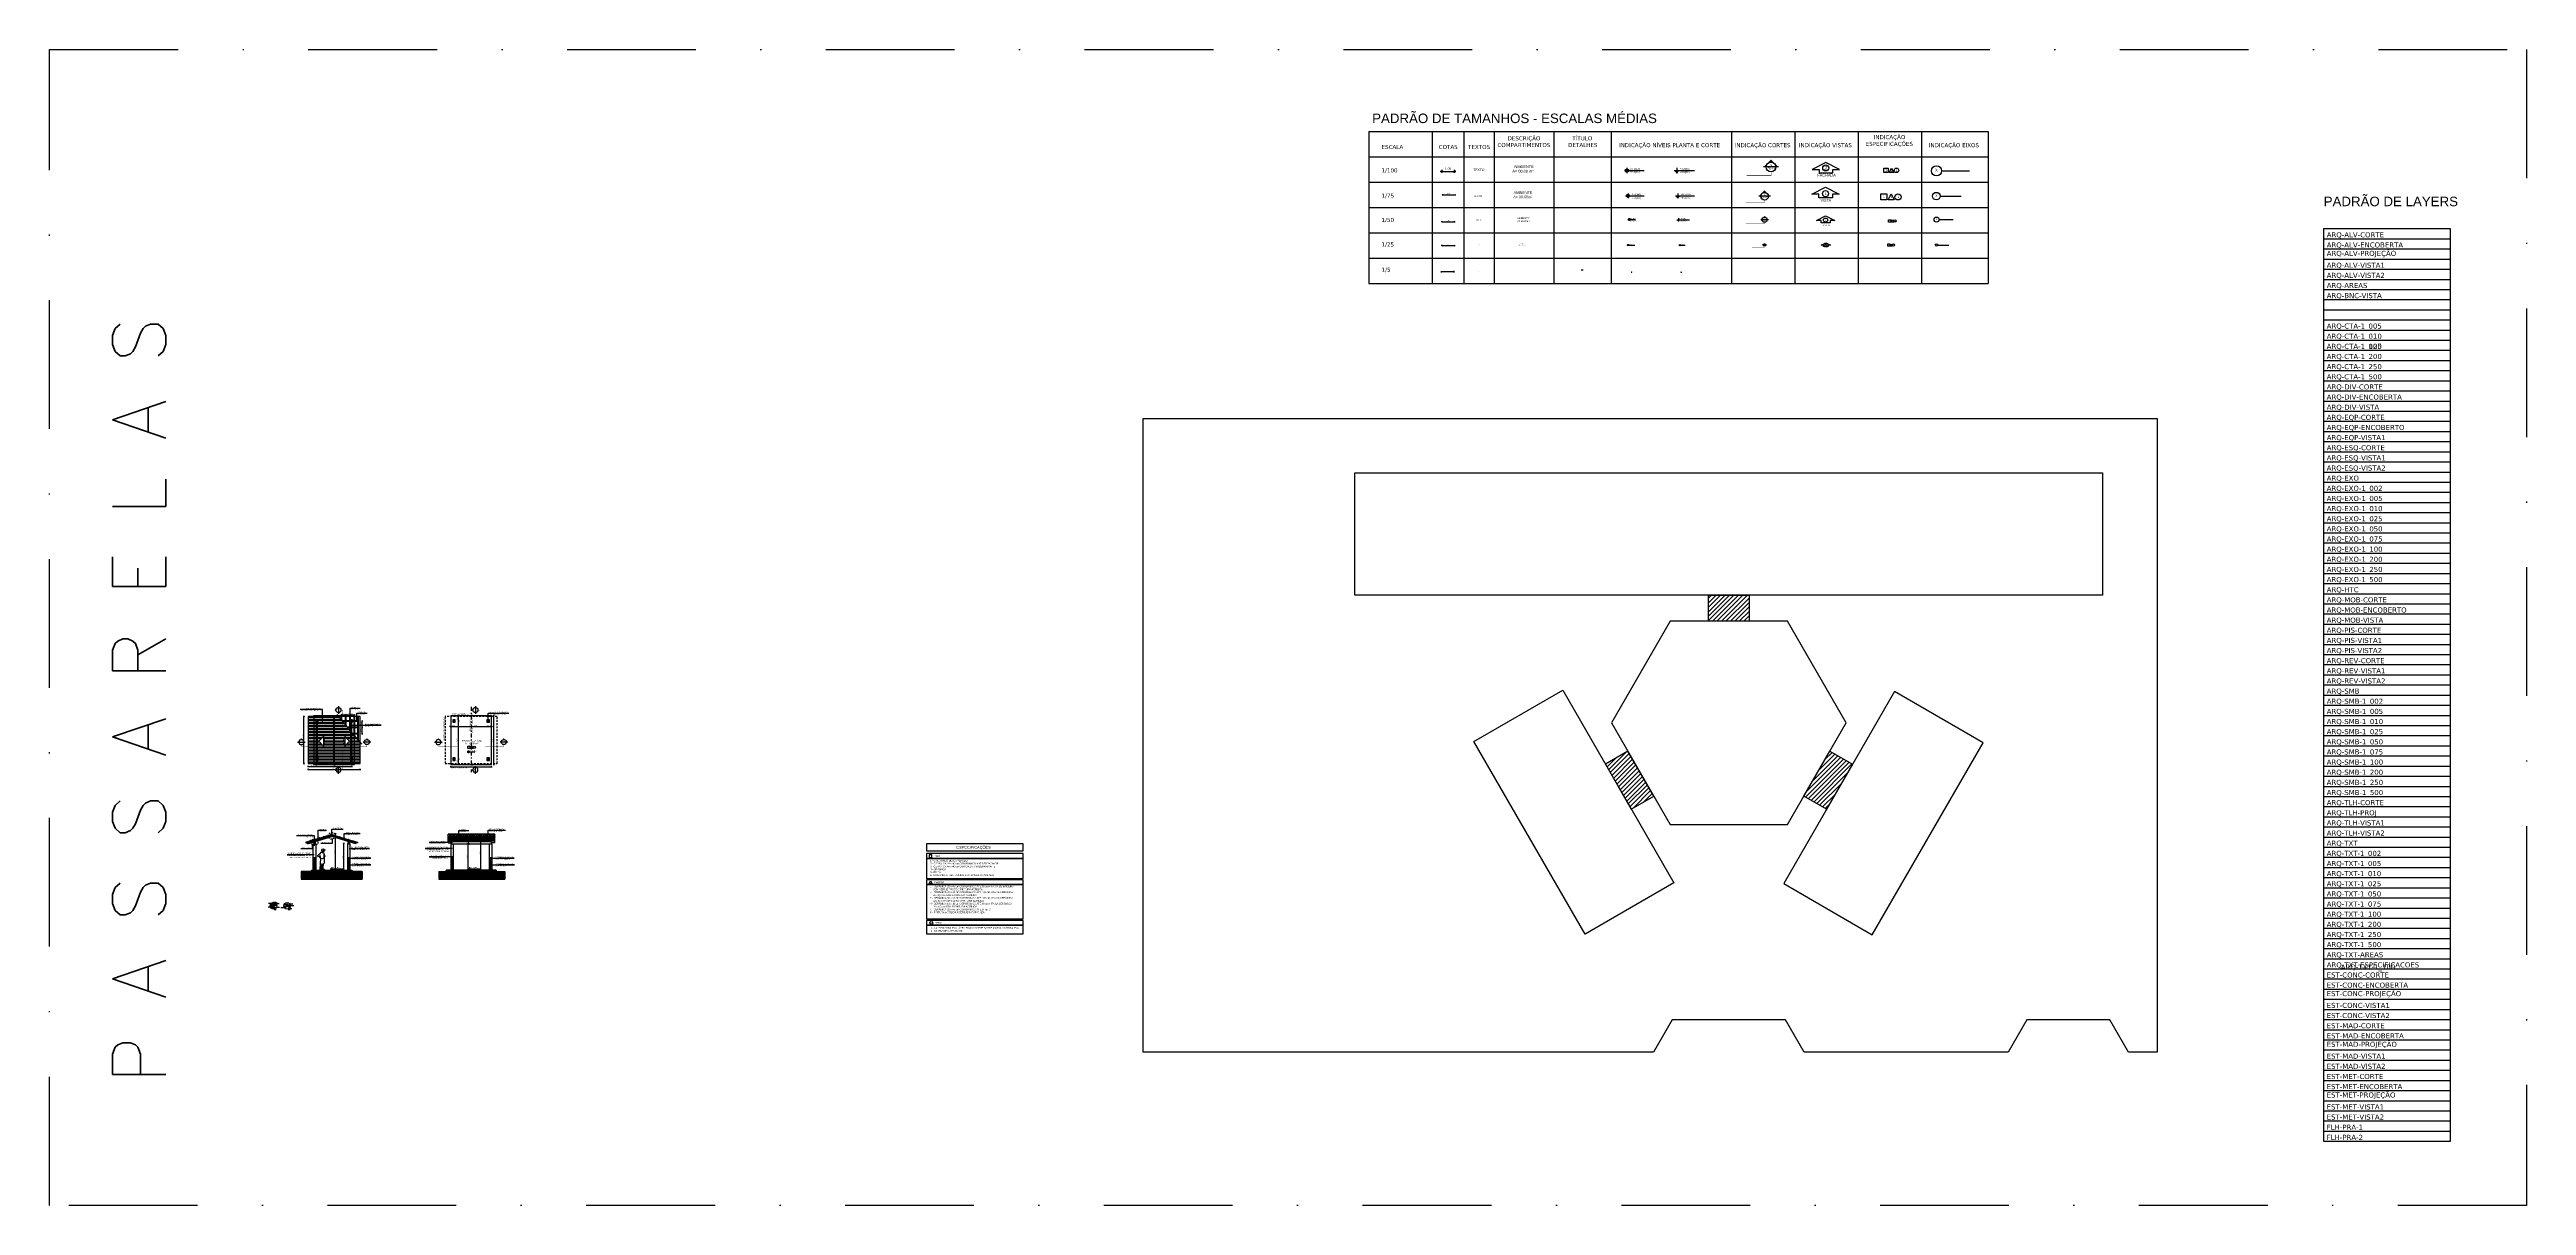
# Model space of a CAD drawing. Extents: x 82 to 278, y 2 to 93.
import ezdxf
from ezdxf.enums import TextEntityAlignment as Align

# ---------------------------------------------------------------- set-up
doc = ezdxf.new("R2010")
doc.units = 0
doc.header["$LTSCALE"] = 0.8
doc.header["$MEASUREMENT"] = 0
for name, pattern in [('C5', [60, 50, -5, 0, -5]), ('CONTINU', [0]), ('DASHDOT', [25.4, 12.7, -6.35, 0, -6.35]), ('HIDDEN', [9.525, 6.35, -3.175]), ('TRACEJADO_G', [0.375, 0.25, -0.125]), ('TRAÇO-2PTOS_P', [0.625, 0.25, -0.125, 0, -0.125, 0, -0.125])]:
    doc.linetypes.add(name, pattern=pattern)
doc.layers.get('0').update_dxf_attribs({"linetype": 'CONTINUOUS'})
doc.layers.get('DEFPOINTS').update_dxf_attribs({"linetype": 'CONTINUOUS'})
for name, color, linetype in [('01', 1, 'CONTINUOUS'), ('02', 2, 'CONTINUOUS'), ('0_HATCH', 1, 'CONTINUOUS'), ('251', 251, 'CONTINUOUS'), ('A-01', 3, 'CONTINUOUS'), ('A-CHAMADAS', 1, 'CONTINUOUS'), ('A-CHAO_FACHADA', 8, 'CONTINUOUS'), ('A-CONST', 2, 'DASHDOT'), ('A-COTAS', 1, 'CONTINUOUS'), ('A-HACHU', 9, 'CONTINUOUS'), ('A-PARAFUSO', 2, 'CONTINUOUS'), ('A-PARED-EIXO', 8, 'DASHDOT'), ('A-PAREDE', 5, 'CONTINUOUS'), ('A-PISOS-NIVEL', 1, 'CONTINUOUS'), ('A-PROJCOBERTURA', 7, 'HIDDEN'), ('A-TEXTO', 3, 'CONTINUOUS'), ('A-TXT', 3, 'CONTINUOUS'), ('ARQ-ALV-CORTE', 3, 'CONTINUOUS'), ('ARQ-ALV-ENCOBERTA', 8, 'CONTINUOUS'), ('ARQ-ALV-PROJEÇÃO', 8, 'CONTINUOUS'), ('ARQ-ALV-VISTA1', 2, 'CONTINUOUS'), ('ARQ-ALV-VISTA2', 2, 'CONTINUOUS'), ('ARQ-AREAS', 7, 'CONTINUOUS'), ('ARQ-BNC-VISTA', 1, 'CONTINUOUS'), ('ARQ-CTA-1_005', 1, 'C5'), ('ARQ-CTA-1_010', 1, 'C5'), ('ARQ-CTA-1_025', 1, 'CONTINUOUS'), ('ARQ-CTA-1_050', 1, 'CONTINUOUS'), ('ARQ-CTA-1_075', 1, 'CONTINUOUS'), ('ARQ-CTA-1_100', 1, 'CONTINUOUS'), ('ARQ-CTA-1_200', 1, 'C5'), ('ARQ-CTA-1_250', 1, 'CONTINUOUS'), ('ARQ-CTA-1_500', 1, 'CONTINUOUS'), ('ARQ-DIV-CORTE', 2, 'CONTINUOUS'), ('ARQ-DIV-ENCOBERTA', 8, 'CONTINUOUS'), ('ARQ-DIV-VISTA', 1, 'CONTINUOUS'), ('ARQ-EQP-CORTE', 2, 'CONTINUOUS'), ('ARQ-EQP-ENCOBERTO', 8, 'CONTINUOUS'), ('ARQ-EQP-VISTA', 1, 'CONTINUOUS'), ('ARQ-ESQ-CORTE', 3, 'CONTINUOUS'), ('ARQ-ESQ-VISTA1', 2, 'CONTINUOUS'), ('ARQ-ESQ-VISTA2', 1, 'CONTINUOUS'), ('ARQ-EXO', 251, 'C5'), ('ARQ-EXO-1_002', 251, 'C5'), ('ARQ-EXO-1_005', 251, 'C5'), ('ARQ-EXO-1_010', 251, 'C5'), ('ARQ-EXO-1_025', 251, 'C5'), ('ARQ-EXO-1_050', 251, 'C5'), ('ARQ-EXO-1_100', 251, 'C5'), ('ARQ-EXO-1_200', 251, 'C5'), ('ARQ-EXO-1_250', 251, 'C5'), ('ARQ-EXO-1_500', 251, 'C5'), ('ARQ-HTC', 9, 'CONTINUOUS'), ('ARQ-MOB-CORTE', 2, 'CONTINUOUS'), ('ARQ-MOB-ENCOBERTO', 8, 'HIDDEN'), ('ARQ-MOB-VISTA', 1, 'CONTINU'), ('ARQ-PIS-CORTE', 2, 'CONTINUOUS'), ('ARQ-PIS-VISTA1', 1, 'CONTINUOUS'), ('ARQ-PIS-VISTA2', 2, 'CONTINUOUS'), ('ARQ-REV-CORTE', 30, 'CONTINUOUS'), ('ARQ-REV-VISTA1', 30, 'CONTINUOUS'), ('ARQ-REV-VISTA2', 30, 'CONTINUOUS'), ('ARQ-SMB', 1, 'CONTINUOUS'), ('ARQ-SMB-1_002', 1, 'CONTINUOUS'), ('ARQ-SMB-1_005', 1, 'CONTINU'), ('ARQ-SMB-1_010', 1, 'CONTINUOUS'), ('ARQ-SMB-1_025', 1, 'CONTINUOUS'), ('ARQ-SMB-1_050', 1, 'CONTINUOUS'), ('ARQ-SMB-1_075', 1, 'CONTINUOUS'), ('ARQ-SMB-1_100', 1, 'CONTINUOUS'), ('ARQ-SMB-1_200', 1, 'CONTINUOUS'), ('ARQ-SMB-1_250', 1, 'CONTINUOUS'), ('ARQ-SMB-1_500', 1, 'CONTINUOUS'), ('ARQ-TLH-CORTE', 4, 'CONTINUOUS'), ('ARQ-TLH-PROJ', 8, 'TRAÇO-2PTOS_P'), ('ARQ-TLH-VISTA1', 2, 'CONTINUOUS'), ('ARQ-TLH-VISTA2', 1, 'CONTINUOUS'), ('ARQ-TXT', 2, 'CONTINUOUS'), ('ARQ-TXT-1_002', 2, 'CONTINUOUS'), ('ARQ-TXT-1_005', 2, 'CONTINUOUS'), ('ARQ-TXT-1_010', 2, 'CONTINUOUS'), ('ARQ-TXT-1_025', 2, 'CONTINUOUS'), ('ARQ-TXT-1_050', 2, 'CONTINUOUS'), ('ARQ-TXT-1_075', 2, 'CONTINUOUS'), ('ARQ-TXT-1_100', 2, 'CONTINUOUS'), ('ARQ-TXT-1_200', 2, 'CONTINUOUS'), ('ARQ-TXT-1_250', 2, 'CONTINUOUS'), ('ARQ-TXT-1_500', 2, 'CONTINUOUS'), ('ARQ-TXT-AREAS', 2, 'CONTINUOUS'), ('ARQ-TXT-ESPECIFICACOES', 2, 'CONTINUOUS'), ('BL-AR-TELHA 2', 2, 'CONTINUOUS'), ('EST-CONC-CORTE', 4, 'CONTINUOUS'), ('EST-CONC-ENCOBERTA', 9, 'CONTINUOUS'), ('EST-CONC-PROJEÇÃO', 252, 'CONTINUOUS'), ('EST-CONC-VISTA1', 3, 'CONTINUOUS'), ('EST-CONC-VISTA2', 2, 'CONTINUOUS'), ('EST-MAD-CORTE', 4, 'CONTINUOUS'), ('EST-MAD-ENCOBERTA', 9, 'CONTINUOUS'), ('EST-MAD-PROJEÇÃO', 251, 'CONTINUOUS'), ('EST-MAD-VISTA1', 2, 'CONTINUOUS'), ('EST-MAD-VISTA2', 1, 'CONTINUOUS'), ('EST-MET-CORTE', 5, 'CONTINUOUS'), ('EST-MET-ENCOBERTA', 9, 'CONTINUOUS'), ('EST-MET-PROJEÇÃO', 253, 'CONTINUOUS'), ('EST-MET-VISTA1', 1, 'CONTINUOUS'), ('EST-MET-VISTA2', 8, 'CONTINUOUS'), ('FLH-PRA-01', 1, 'CONTINUOUS'), ('FLH-PRA-02', 6, 'CONTINUOUS'), ('PAREDE2', 140, 'CONTINUOUS'), ('PISO-C', 4, 'CONTINUOUS'), ('TELHA', 3, 'CONTINUOUS')]:
    doc.layers.add(name, color=color, linetype=linetype)
doc.styles.add('A20', font='arial.ttf', dxfattribs={"height": 0.2})
doc.styles.add('A26', font='arial.ttf', dxfattribs={"height": 0.26})
doc.styles.add('ESC-50-A20', font='arial.ttf', dxfattribs={"height": 0.1})
doc.styles.add('FNDE Text Cota 0005', font='verdana.ttf', dxfattribs={"height": 0.008})
doc.styles.add('FNDE Text Cota 0075', font='verdana.ttf', dxfattribs={"height": 0.1})
doc.styles.add('FNDE Texto Cota 0025', font='verdana.ttf', dxfattribs={"height": 0.04})
doc.styles.add('FNDE Texto Cota 0050', font='verdana.ttf', dxfattribs={"height": 0.08})
doc.styles.add('FNDE Texto Cota 0100', font='verdana.ttf', dxfattribs={"height": 0.16})
doc.styles.get("Standard").update_dxf_attribs({"font": 'simplex.shx'})
doc.styles.add('STYLE1', font='arial.ttf', dxfattribs={"height": 0.2})
doc.dimstyles.new('FNDE 1-0005', dxfattribs={"dimtxt": 0.008, "dimasz": 0.006, "dimexe": 0.075, "dimexo": 0.0625, "dimgap": 0.0625, "dimtad": 1, "dimdec": 4, "dimdsep": 46, "dimlunit": 6, "dimtxsty": 'FNDE Text Cota 0005', "dimblk": 'ARCHTICK', "dimcen": 0.0015, "dimclrd": 251, "dimclre": 251, "dimclrt": 1, "dimadec": 0, "dimazin": 0, "dimtfac": 1, "dimtdec": 4, "dimtmove": 0, "dimatfit": 3, "dimldrblk": 'ARCHTICK', "dimfxl": 1, "dimtolj": 1, "dimtzin": 0, "dimarcsym": 0})
doc.dimstyles.new('FNDE 1-0025', dxfattribs={"dimscale": 5, "dimtxt": 0.04, "dimasz": 0.01, "dimexe": 0.15, "dimexo": 0.15, "dimgap": 0.005, "dimtad": 1, "dimzin": 1, "dimdsep": 46, "dimtxsty": 'FNDE Texto Cota 0025', "dimblk": 'tic', "dimcen": 0.015, "dimdle": 0.15, "dimse1": 1, "dimse2": 1, "dimclrd": 251, "dimclre": 251, "dimclrt": 256, "dimaunit": 1, "dimadec": 3, "dimazin": 0, "dimtfac": 1, "dimtix": 1, "dimtmove": 2, "dimatfit": 3, "dimfxl": 0.15, "dimtvp": 1, "dimtolj": 1, "dimtzin": 0, "dimarcsym": 0})
doc.dimstyles.new('FNDE 1-0050', dxfattribs={"dimscale": 5, "dimtxt": 0.08, "dimasz": 0.01, "dimexe": 0.15, "dimexo": 0.15, "dimgap": 0.01, "dimtad": 1, "dimzin": 1, "dimdsep": 46, "dimtxsty": 'FNDE Texto Cota 0050', "dimblk": 'tic', "dimcen": 0.015, "dimdle": 0.15, "dimse1": 1, "dimse2": 1, "dimclrd": 251, "dimclre": 251, "dimclrt": 1, "dimaunit": 1, "dimadec": 3, "dimazin": 0, "dimtfac": 1, "dimtix": 1, "dimtmove": 2, "dimatfit": 3, "dimfxl": 0.15, "dimtvp": 1, "dimtolj": 1, "dimtzin": 0, "dimarcsym": 0})
doc.dimstyles.new('FNDE 1-0100', dxfattribs={"dimscale": 2.5, "dimtxt": 0.16, "dimasz": 0.05, "dimexe": 0.15, "dimexo": 0.15, "dimgap": 0.05, "dimtad": 1, "dimzin": 4, "dimdsep": 46, "dimtxsty": 'FNDE Texto Cota 0100', "dimblk": 'tic', "dimcen": 0.15, "dimdle": 0.15, "dimse1": 1, "dimse2": 1, "dimclrd": 251, "dimclre": 251, "dimclrt": 256, "dimaunit": 1, "dimadec": 3, "dimazin": 0, "dimtfac": 1, "dimtix": 1, "dimtmove": 2, "dimatfit": 3, "dimldrblk": 'tic', "dimfxl": 0.15, "dimtvp": 1, "dimtolj": 1, "dimtzin": 0, "dimarcsym": 0})
doc.dimstyles.new('FNDE 1-075', dxfattribs={"dimscale": 2.5, "dimtxt": 0.1, "dimasz": 0.015, "dimexe": 0.15, "dimexo": 0.15, "dimgap": 0.015, "dimtad": 1, "dimzin": 4, "dimdsep": 46, "dimtxsty": 'FNDE Text Cota 0075', "dimblk": 'tic', "dimcen": 0.025, "dimdle": 0.15, "dimse1": 1, "dimse2": 1, "dimclrd": 251, "dimclre": 251, "dimclrt": 256, "dimaunit": 1, "dimadec": 3, "dimazin": 0, "dimtfac": 1, "dimtix": 1, "dimtmove": 2, "dimatfit": 3, "dimldrblk": 'DOTSMALL', "dimfxl": 0.15, "dimtvp": 1, "dimtolj": 1, "dimtzin": 0, "dimarcsym": 0})
pattern_1 = [(45, (218.75362, -30.493928), (-0.0067351921, 0.0067351921), [])]
pattern_2 = [(45, (-2.148665, 0), (-0.00530330086, 0.00530330086), [])]

# ---------------------------------------------------------------- blocks, each defined once
blk = doc.blocks.new('T2')
at = {"linetype": 'Continuous'}
blk.add_lwpolyline([(0, 0.06), (0.31, 0.07), (0.31, 0.08), (0.32, 0.08), (0.32, 0.07), (0.36, 0.07), (0.36, 0.01), (0.35, 0.01), (0.35, 0), (0, 0), (0, 0.06)], dxfattribs=at)
blk = doc.blocks.new('tic')
at = {"color": 251}
for p, q in [((-1, 0), (1, 0)), ((0, -1), (0, 1))]:
    blk.add_line(p, q, dxfattribs=at)
blk.add_line((-0.6, -0.6), (0.6, 0.6))
blk = doc.blocks.new('*D2')
at = {"color": 251, "lineweight": -2, "transparency": 16777216}
blk.add_line((105.55, 28.21), (105.55, 30.21), dxfattribs=at)
at = {"layer": 'DEFPOINTS', "color": 0, "transparency": 16777216}
for p in [(105.55, 30.26), (105.85, 30.26), (105.79, 28.16)]:
    blk.add_point(p, dxfattribs=at)
at = {"color": 251, "lineweight": -2, "transparency": 16777216, "xscale": 0.05, "yscale": 0.05, "zscale": 0.05}
for p, rotation in [((105.55, 30.26), 90), ((105.55, 28.16), 270)]:
    blk.add_blockref('tic', p, dxfattribs=dict(at, rotation=rotation))
at = {"color": 1, "transparency": 16777216, "insert": (105.46, 29.21), "char_height": 0.08, "attachment_point": 5, "rotation": 90, "style": 'FNDE Texto Cota 0050'}
blk.add_mtext('\\A1;2.10', dxfattribs=at)
blk = doc.blocks.new('*D7')
at = {"layer": 'ARQ-CTA-1_050', "color": 251, "lineweight": -2, "transparency": 16777216}
blk.add_line((114.05, 36.33), (117.15, 36.33), dxfattribs=at)
at = {"layer": 'DEFPOINTS', "color": 0, "transparency": 16777216}
for p in [(114, 36.62), (117.2, 36.62), (117.2, 36.33)]:
    blk.add_point(p, dxfattribs=at)
at = {"layer": 'ARQ-CTA-1_050', "color": 251, "lineweight": -2, "transparency": 16777216, "xscale": 0.05, "yscale": 0.05, "zscale": 0.05, "rotation": 180}
blk.add_blockref('tic', (114, 36.33), dxfattribs=at)
at = {"layer": 'ARQ-CTA-1_050', "color": 251, "lineweight": -2, "transparency": 16777216, "xscale": 0.05, "yscale": 0.05, "zscale": 0.05}
blk.add_blockref('tic', (117.2, 36.33), dxfattribs=at)
at = {"layer": 'ARQ-CTA-1_050', "color": 1, "transparency": 16777216, "insert": (115.6, 36.42), "char_height": 0.08, "attachment_point": 5, "style": 'FNDE Texto Cota 0050'}
blk.add_mtext('\\A1;3.20', dxfattribs=at)
blk = doc.blocks.new('*D8')
at = {"layer": 'ARQ-CTA-1_050', "color": 251, "lineweight": -2, "transparency": 16777216}
blk.add_line((117.39, 36.56), (117.39, 40.31), dxfattribs=at)
at = {"layer": 'DEFPOINTS', "color": 0, "transparency": 16777216}
for p in [(116.49, 40.36), (117.39, 40.36), (116.49, 36.51)]:
    blk.add_point(p, dxfattribs=at)
at = {"layer": 'ARQ-CTA-1_050', "color": 251, "lineweight": -2, "transparency": 16777216, "xscale": 0.05, "yscale": 0.05, "zscale": 0.05}
for p, rotation in [((117.39, 40.36), 90), ((117.39, 36.51), 270)]:
    blk.add_blockref('tic', p, dxfattribs=dict(at, rotation=rotation))
at = {"layer": 'ARQ-CTA-1_050', "color": 1, "transparency": 16777216, "insert": (117.3, 38.43), "char_height": 0.08, "attachment_point": 5, "rotation": 90, "style": 'FNDE Texto Cota 0050'}
blk.add_mtext('\\A1;3.85', dxfattribs=at)
blk = doc.blocks.new('*D9')
at = {"layer": 'ARQ-CTA-1_050', "color": 251, "lineweight": -2, "transparency": 16777216}
blk.add_line((102.79, 36.34), (103.34, 36.34), dxfattribs=at)
at = {"layer": 'DEFPOINTS', "color": 0, "transparency": 16777216}
for p in [(102.74, 36.8), (103.39, 37.03), (103.39, 36.34)]:
    blk.add_point(p, dxfattribs=at)
at = {"layer": 'ARQ-CTA-1_050', "color": 251, "lineweight": -2, "transparency": 16777216, "xscale": 0.05, "yscale": 0.05, "zscale": 0.05, "rotation": 180}
blk.add_blockref('tic', (102.74, 36.34), dxfattribs=at)
at = {"layer": 'ARQ-CTA-1_050', "color": 251, "lineweight": -2, "transparency": 16777216, "xscale": 0.05, "yscale": 0.05, "zscale": 0.05}
blk.add_blockref('tic', (103.39, 36.34), dxfattribs=at)
at = {"layer": 'ARQ-CTA-1_050', "color": 1, "transparency": 16777216, "insert": (103.07, 36.43), "char_height": 0.08, "attachment_point": 5, "style": 'FNDE Texto Cota 0050'}
blk.add_mtext('\\A1;0.65', dxfattribs=at)
blk = doc.blocks.new('*D10')
at = {"layer": 'ARQ-CTA-1_050', "color": 251, "lineweight": -2, "transparency": 16777216}
blk.add_line((103.44, 36.34), (106.14, 36.34), dxfattribs=at)
at = {"layer": 'DEFPOINTS', "color": 0, "transparency": 16777216}
for p in [(103.39, 36.34), (106.19, 37.03), (106.19, 36.34)]:
    blk.add_point(p, dxfattribs=at)
at = {"layer": 'ARQ-CTA-1_050', "color": 251, "lineweight": -2, "transparency": 16777216, "xscale": 0.05, "yscale": 0.05, "zscale": 0.05, "rotation": 180}
blk.add_blockref('tic', (103.39, 36.34), dxfattribs=at)
at = {"layer": 'ARQ-CTA-1_050', "color": 251, "lineweight": -2, "transparency": 16777216, "xscale": 0.05, "yscale": 0.05, "zscale": 0.05}
blk.add_blockref('tic', (106.19, 36.34), dxfattribs=at)
at = {"layer": 'ARQ-CTA-1_050', "color": 1, "transparency": 16777216, "insert": (104.79, 36.43), "char_height": 0.08, "attachment_point": 5, "style": 'FNDE Texto Cota 0050'}
blk.add_mtext('\\A1;2.80', dxfattribs=at)
blk = doc.blocks.new('*D11')
at = {"layer": 'ARQ-CTA-1_050', "color": 251, "lineweight": -2, "transparency": 16777216}
blk.add_line((102.79, 36.12), (106.79, 36.12), dxfattribs=at)
at = {"layer": 'DEFPOINTS', "color": 0, "transparency": 16777216}
for p in [(102.74, 36.8), (106.84, 36.8), (106.84, 36.12)]:
    blk.add_point(p, dxfattribs=at)
at = {"layer": 'ARQ-CTA-1_050', "color": 251, "lineweight": -2, "transparency": 16777216, "xscale": 0.05, "yscale": 0.05, "zscale": 0.05, "rotation": 180}
blk.add_blockref('tic', (102.74, 36.12), dxfattribs=at)
at = {"layer": 'ARQ-CTA-1_050', "color": 251, "lineweight": -2, "transparency": 16777216, "xscale": 0.05, "yscale": 0.05, "zscale": 0.05}
blk.add_blockref('tic', (106.84, 36.12), dxfattribs=at)
at = {"layer": 'ARQ-CTA-1_050', "color": 1, "transparency": 16777216, "insert": (104.79, 36.21), "char_height": 0.08, "attachment_point": 5, "style": 'FNDE Texto Cota 0050'}
blk.add_mtext('\\A1;4.10', dxfattribs=at)
blk = doc.blocks.new('*D12')
at = {"layer": 'ARQ-CTA-1_050', "color": 251, "lineweight": -2, "transparency": 16777216}
blk.add_line((102.41, 36.63), (102.41, 40.23), dxfattribs=at)
at = {"layer": 'DEFPOINTS', "color": 0, "transparency": 16777216}
for p in [(102.41, 40.28), (102.74, 40.28), (102.74, 36.58)]:
    blk.add_point(p, dxfattribs=at)
at = {"layer": 'ARQ-CTA-1_050', "color": 251, "lineweight": -2, "transparency": 16777216, "xscale": 0.05, "yscale": 0.05, "zscale": 0.05}
for p, rotation in [((102.41, 40.28), 90), ((102.41, 36.58), 270)]:
    blk.add_blockref('tic', p, dxfattribs=dict(at, rotation=rotation))
at = {"layer": 'ARQ-CTA-1_050', "color": 1, "transparency": 16777216, "insert": (102.32, 38.7), "char_height": 0.08, "attachment_point": 5, "rotation": 90, "style": 'FNDE Texto Cota 0050'}
blk.add_mtext('\\A1;3.70', dxfattribs=at)
blk = doc.blocks.new('*D21')
at = {"color": 251, "lineweight": -2, "transparency": 16777216}
blk.add_line((104.91, 28.21), (104.91, 30.98), dxfattribs=at)
at = {"layer": 'DEFPOINTS', "color": 0, "transparency": 16777216}
for p in [(104.6, 31.03), (104.91, 31.03), (104.86, 28.16)]:
    blk.add_point(p, dxfattribs=at)
at = {"color": 251, "lineweight": -2, "transparency": 16777216, "xscale": 0.05, "yscale": 0.05, "zscale": 0.05}
for p, rotation in [((104.91, 31.03), 90), ((104.91, 28.16), 270)]:
    blk.add_blockref('tic', p, dxfattribs=dict(at, rotation=rotation))
at = {"color": 1, "transparency": 16777216, "insert": (104.81, 29.59), "char_height": 0.08, "attachment_point": 5, "rotation": 90, "style": 'FNDE Texto Cota 0050'}
blk.add_mtext('\\A1;2.85', dxfattribs=at)
blk = doc.blocks.new('*D22')
at = {"layer": 'ARQ-CTA-1_050', "color": 251, "lineweight": -2, "transparency": 16777216}
for p, q in [((113.95, 39.5), (113.9, 39.5)), ((114, 39.5), (114.25, 39.5)), ((114.3, 39.5), (114.35, 39.5))]:
    blk.add_line(p, q, dxfattribs=at)
at = {"layer": 'DEFPOINTS', "color": 0, "transparency": 16777216}
for p in [(114, 40.36), (114.25, 39.94), (114.25, 39.5)]:
    blk.add_point(p, dxfattribs=at)
at = {"layer": 'ARQ-CTA-1_050', "color": 251, "lineweight": -2, "transparency": 16777216, "xscale": 0.05, "yscale": 0.05, "zscale": 0.05}
blk.add_blockref('tic', (114, 39.5), dxfattribs=at)
at = {"layer": 'ARQ-CTA-1_050', "color": 251, "lineweight": -2, "transparency": 16777216, "xscale": 0.05, "yscale": 0.05, "zscale": 0.05, "rotation": 180}
blk.add_blockref('tic', (114.25, 39.5), dxfattribs=at)
at = {"layer": 'ARQ-CTA-1_050', "color": 1, "transparency": 16777216, "insert": (114.12, 39.59), "char_height": 0.08, "attachment_point": 5, "style": 'FNDE Texto Cota 0050'}
blk.add_mtext('\\A1;0.25', dxfattribs=at)
blk = doc.blocks.new('*D23')
at = {"layer": 'ARQ-CTA-1_050', "color": 251, "lineweight": -2, "transparency": 16777216}
blk.add_line((114.3, 39.5), (116.9, 39.5), dxfattribs=at)
at = {"layer": 'DEFPOINTS', "color": 0, "transparency": 16777216}
for p in [(114.25, 39.94), (116.95, 39.94), (116.95, 39.5)]:
    blk.add_point(p, dxfattribs=at)
at = {"layer": 'ARQ-CTA-1_050', "color": 251, "lineweight": -2, "transparency": 16777216, "xscale": 0.05, "yscale": 0.05, "zscale": 0.05, "rotation": 180}
blk.add_blockref('tic', (114.25, 39.5), dxfattribs=at)
at = {"layer": 'ARQ-CTA-1_050', "color": 251, "lineweight": -2, "transparency": 16777216, "xscale": 0.05, "yscale": 0.05, "zscale": 0.05}
blk.add_blockref('tic', (116.95, 39.5), dxfattribs=at)
at = {"layer": 'ARQ-CTA-1_050', "color": 1, "transparency": 16777216, "insert": (115.94, 39.59), "char_height": 0.08, "attachment_point": 5, "style": 'FNDE Texto Cota 0050'}
blk.add_mtext('\\A1;2.70', dxfattribs=at)
blk = doc.blocks.new('*D24')
at = {"layer": 'ARQ-CTA-1_050', "color": 251, "lineweight": -2, "transparency": 16777216}
for p, q in [((116.9, 39.5), (116.85, 39.5)), ((116.95, 39.5), (117.2, 39.5)), ((117.25, 39.5), (117.3, 39.5))]:
    blk.add_line(p, q, dxfattribs=at)
at = {"layer": 'DEFPOINTS', "color": 0, "transparency": 16777216}
for p in [(116.95, 39.94), (117.2, 39.94), (117.2, 39.5)]:
    blk.add_point(p, dxfattribs=at)
at = {"layer": 'ARQ-CTA-1_050', "color": 251, "lineweight": -2, "transparency": 16777216, "xscale": 0.05, "yscale": 0.05, "zscale": 0.05}
blk.add_blockref('tic', (116.95, 39.5), dxfattribs=at)
at = {"layer": 'ARQ-CTA-1_050', "color": 251, "lineweight": -2, "transparency": 16777216, "xscale": 0.05, "yscale": 0.05, "zscale": 0.05, "rotation": 180}
blk.add_blockref('tic', (117.2, 39.5), dxfattribs=at)
at = {"layer": 'ARQ-CTA-1_050', "color": 1, "transparency": 16777216, "insert": (117.07, 39.59), "char_height": 0.08, "attachment_point": 5, "style": 'FNDE Texto Cota 0050'}
blk.add_mtext('\\A1;0.25', dxfattribs=at)
blk = doc.blocks.new('*D25')
at = {"layer": 'ARQ-CTA-1_050', "color": 251, "lineweight": -2, "transparency": 16777216}
blk.add_line((114.6, 36.56), (114.6, 36.88), dxfattribs=at)
at = {"layer": 'DEFPOINTS', "color": 0, "transparency": 16777216}
for p in [(114, 36.51), (114.25, 36.93), (114.6, 36.93)]:
    blk.add_point(p, dxfattribs=at)
at = {"layer": 'ARQ-CTA-1_050', "color": 251, "lineweight": -2, "transparency": 16777216, "xscale": 0.05, "yscale": 0.05, "zscale": 0.05}
for p, rotation in [((114.6, 36.93), 90), ((114.6, 36.51), 270)]:
    blk.add_blockref('tic', p, dxfattribs=dict(at, rotation=rotation))
at = {"layer": 'ARQ-CTA-1_050', "color": 1, "transparency": 16777216, "insert": (114.51, 36.72), "char_height": 0.08, "attachment_point": 5, "rotation": 90, "style": 'FNDE Texto Cota 0050'}
blk.add_mtext('\\A1;0.43', dxfattribs=at)
blk = doc.blocks.new('*D26')
at = {"layer": 'ARQ-CTA-1_050', "color": 251, "lineweight": -2, "transparency": 16777216}
blk.add_line((114.6, 36.98), (114.6, 39.89), dxfattribs=at)
at = {"layer": 'DEFPOINTS', "color": 0, "transparency": 16777216}
for p in [(114.25, 39.94), (114.6, 39.94), (114.25, 36.93)]:
    blk.add_point(p, dxfattribs=at)
at = {"layer": 'ARQ-CTA-1_050', "color": 251, "lineweight": -2, "transparency": 16777216, "xscale": 0.05, "yscale": 0.05, "zscale": 0.05}
for p, rotation in [((114.6, 39.94), 90), ((114.6, 36.93), 270)]:
    blk.add_blockref('tic', p, dxfattribs=dict(at, rotation=rotation))
at = {"layer": 'ARQ-CTA-1_050', "color": 1, "transparency": 16777216, "insert": (114.51, 38.43), "char_height": 0.08, "attachment_point": 5, "rotation": 90, "style": 'FNDE Texto Cota 0050'}
blk.add_mtext('\\A1;3.00', dxfattribs=at)
blk = doc.blocks.new('*D27')
at = {"layer": 'ARQ-CTA-1_050', "color": 251, "lineweight": -2, "transparency": 16777216}
blk.add_line((114.6, 39.99), (114.6, 40.31), dxfattribs=at)
at = {"layer": 'DEFPOINTS', "color": 0, "transparency": 16777216}
for p in [(114.25, 40.36), (114.25, 39.94), (114.6, 40.36)]:
    blk.add_point(p, dxfattribs=at)
at = {"layer": 'ARQ-CTA-1_050', "color": 251, "lineweight": -2, "transparency": 16777216, "xscale": 0.05, "yscale": 0.05, "zscale": 0.05}
for p, rotation in [((114.6, 40.36), 90), ((114.6, 39.94), 270)]:
    blk.add_blockref('tic', p, dxfattribs=dict(at, rotation=rotation))
at = {"layer": 'ARQ-CTA-1_050', "color": 1, "transparency": 16777216, "insert": (114.51, 40.15), "char_height": 0.08, "attachment_point": 5, "rotation": 90, "style": 'FNDE Texto Cota 0050'}
blk.add_mtext('\\A1;0.43', dxfattribs=at)
blk = doc.blocks.new('FNDE-Ind Corte-1_050')
blk.add_hatch(color=251).paths.add_polyline_path([(242.31, -4.25), (242.41, -4.25, -1), (242.81, -4.25), (242.92, -4.25), (242.61, -3.94)])
at = {"color": 251, "linetype": 'Continuous'}
blk.add_line((242.92, -4.25), (242.31, -4.25), dxfattribs=at)
blk.add_circle((242.61, -4.25), 0.2, dxfattribs=at)
blk = doc.blocks.new('*D28')
at = {"layer": 'ARQ-CTA-1_050', "color": 251, "lineweight": -2, "transparency": 16777216}
blk.add_line((115.38, 28.21), (115.38, 30.21), dxfattribs=at)
at = {"layer": 'DEFPOINTS', "color": 0, "transparency": 16777216}
for p in [(115.38, 30.26), (115.38, 30.26), (115.38, 28.16)]:
    blk.add_point(p, dxfattribs=at)
at = {"layer": 'ARQ-CTA-1_050', "color": 251, "lineweight": -2, "transparency": 16777216, "xscale": 0.05, "yscale": 0.05, "zscale": 0.05}
for p, rotation in [((115.38, 30.26), 90), ((115.38, 28.16), 270)]:
    blk.add_blockref('tic', p, dxfattribs=dict(at, rotation=rotation))
at = {"layer": 'ARQ-CTA-1_050', "color": 1, "transparency": 16777216, "insert": (115.3, 29.21), "char_height": 0.08, "attachment_point": 5, "rotation": 90, "style": 'FNDE Texto Cota 0050'}
blk.add_mtext('\\A1;2.10', dxfattribs=at)
blk = doc.blocks.new('*D29')
at = {"layer": 'ARQ-CTA-1_050', "color": 251, "lineweight": -2, "transparency": 16777216}
for p, q in [((115.39, 30.47), (115.39, 30.52)), ((115.39, 30.26), (115.39, 30.42)), ((115.39, 30.21), (115.39, 30.16))]:
    blk.add_line(p, q, dxfattribs=at)
at = {"layer": 'DEFPOINTS', "color": 0, "transparency": 16777216}
for p in [(115.39, 30.42), (115.39, 30.42), (115.39, 30.26)]:
    blk.add_point(p, dxfattribs=at)
at = {"layer": 'ARQ-CTA-1_050', "color": 251, "lineweight": -2, "transparency": 16777216, "xscale": 0.05, "yscale": 0.05, "zscale": 0.05}
for p, rotation in [((115.39, 30.42), 270), ((115.39, 30.26), 90)]:
    blk.add_blockref('tic', p, dxfattribs=dict(at, rotation=rotation))
at = {"layer": 'ARQ-CTA-1_050', "color": 1, "transparency": 16777216, "insert": (115.3, 30.34), "char_height": 0.08, "attachment_point": 5, "rotation": 90, "style": 'FNDE Texto Cota 0050'}
blk.add_mtext('\\A1;0.16', dxfattribs=at)
blk = doc.blocks.new('*D30')
at = {"layer": 'ARQ-CTA-1_050', "color": 251, "lineweight": -2, "transparency": 16777216}
blk.add_line((115.38, 30.47), (115.38, 30.96), dxfattribs=at)
at = {"layer": 'DEFPOINTS', "color": 0, "transparency": 16777216}
for p in [(115.38, 31.01), (115.38, 31.01), (115.38, 30.42)]:
    blk.add_point(p, dxfattribs=at)
at = {"layer": 'ARQ-CTA-1_050', "color": 251, "lineweight": -2, "transparency": 16777216, "xscale": 0.05, "yscale": 0.05, "zscale": 0.05}
for p, rotation in [((115.38, 31.01), 90), ((115.38, 30.42), 270)]:
    blk.add_blockref('tic', p, dxfattribs=dict(at, rotation=rotation))
at = {"layer": 'ARQ-CTA-1_050', "color": 1, "transparency": 16777216, "insert": (115.29, 30.71), "char_height": 0.08, "attachment_point": 5, "rotation": 90, "style": 'FNDE Texto Cota 0050'}
blk.add_mtext('\\A1;0.59', dxfattribs=at)
blk = doc.blocks.new('*D31')
at = {"layer": 'ARQ-CTA-1_050', "color": 251, "lineweight": -2, "transparency": 16777216}
blk.add_line((116.37, 28.21), (116.37, 30.96), dxfattribs=at)
at = {"layer": 'DEFPOINTS', "color": 0, "transparency": 16777216}
for p in [(116.37, 31.01), (116.37, 31.01), (116.37, 28.16)]:
    blk.add_point(p, dxfattribs=at)
at = {"layer": 'ARQ-CTA-1_050', "color": 251, "lineweight": -2, "transparency": 16777216, "xscale": 0.05, "yscale": 0.05, "zscale": 0.05}
for p, rotation in [((116.37, 31.01), 90), ((116.37, 28.16), 270)]:
    blk.add_blockref('tic', p, dxfattribs=dict(at, rotation=rotation))
at = {"layer": 'ARQ-CTA-1_050', "color": 1, "transparency": 16777216, "insert": (116.29, 29.58), "char_height": 0.08, "attachment_point": 5, "rotation": 90, "style": 'FNDE Texto Cota 0050'}
blk.add_mtext('\\A1;2.85', dxfattribs=at)
blk = doc.blocks.new('*D32')
at = {"layer": 'ARQ-CTA-1_050', "color": 251, "lineweight": -2, "transparency": 16777216}
blk.add_line((107, 38.97), (107, 39.37), dxfattribs=at)
at = {"layer": 'DEFPOINTS', "color": 0, "transparency": 16777216}
for p in [(107, 39.42), (107.3, 39.42), (107.3, 38.92)]:
    blk.add_point(p, dxfattribs=at)
at = {"layer": 'ARQ-CTA-1_050', "color": 251, "lineweight": -2, "transparency": 16777216, "xscale": 0.05, "yscale": 0.05, "zscale": 0.05}
for p, rotation in [((107, 39.42), 90), ((107, 38.92), 270)]:
    blk.add_blockref('tic', p, dxfattribs=dict(at, rotation=rotation))
at = {"layer": 'ARQ-CTA-1_050', "color": 1, "transparency": 16777216, "insert": (106.91, 39.17), "char_height": 0.08, "attachment_point": 5, "rotation": 90, "style": 'FNDE Texto Cota 0050'}
blk.add_mtext('\\A1;0.50', dxfattribs=at)
blk = doc.blocks.new('*D33')
at = {"layer": 'ARQ-CTA-1_050', "color": 251, "lineweight": -2, "transparency": 16777216}
blk.add_line((107, 39.47), (107, 39.88), dxfattribs=at)
at = {"layer": 'DEFPOINTS', "color": 0, "transparency": 16777216}
for p in [(107, 39.93), (107, 39.93), (107, 39.42)]:
    blk.add_point(p, dxfattribs=at)
at = {"layer": 'ARQ-CTA-1_050', "color": 251, "lineweight": -2, "transparency": 16777216, "xscale": 0.05, "yscale": 0.05, "zscale": 0.05}
for p, rotation in [((107, 39.93), 90), ((107, 39.42), 270)]:
    blk.add_blockref('tic', p, dxfattribs=dict(at, rotation=rotation))
at = {"layer": 'ARQ-CTA-1_050', "color": 1, "transparency": 16777216, "insert": (106.91, 39.68), "char_height": 0.08, "attachment_point": 5, "rotation": 90, "style": 'FNDE Texto Cota 0050'}
blk.add_mtext('\\A1;0.50', dxfattribs=at)
blk = doc.blocks.new('*D34')
at = {"layer": 'ARQ-CTA-1_050', "color": 251, "lineweight": -2, "transparency": 16777216}
blk.add_line((105.41, 40.41), (105.66, 40.41), dxfattribs=at)
at = {"layer": 'DEFPOINTS', "color": 0, "transparency": 16777216}
for p in [(105.36, 40.46), (105.71, 40.46), (105.71, 40.41)]:
    blk.add_point(p, dxfattribs=at)
at = {"layer": 'ARQ-CTA-1_050', "color": 251, "lineweight": -2, "transparency": 16777216, "xscale": 0.05, "yscale": 0.05, "zscale": 0.05, "rotation": 180}
blk.add_blockref('tic', (105.36, 40.41), dxfattribs=at)
at = {"layer": 'ARQ-CTA-1_050', "color": 251, "lineweight": -2, "transparency": 16777216, "xscale": 0.05, "yscale": 0.05, "zscale": 0.05}
blk.add_blockref('tic', (105.71, 40.41), dxfattribs=at)
at = {"layer": 'ARQ-CTA-1_050', "color": 1, "transparency": 16777216, "insert": (105.53, 40.5), "char_height": 0.08, "attachment_point": 5, "style": 'FNDE Texto Cota 0050'}
blk.add_mtext('\\A1;0.35', dxfattribs=at)
blk = doc.blocks.new('*D35')
at = {"layer": 'ARQ-CTA-1_050', "color": 251, "lineweight": -2, "transparency": 16777216}
blk.add_line((105.76, 40.41), (106.01, 40.41), dxfattribs=at)
at = {"layer": 'DEFPOINTS', "color": 0, "transparency": 16777216}
for p in [(105.71, 40.41), (106.06, 40.41), (106.06, 40.41)]:
    blk.add_point(p, dxfattribs=at)
at = {"layer": 'ARQ-CTA-1_050', "color": 251, "lineweight": -2, "transparency": 16777216, "xscale": 0.05, "yscale": 0.05, "zscale": 0.05, "rotation": 180}
blk.add_blockref('tic', (105.71, 40.41), dxfattribs=at)
at = {"layer": 'ARQ-CTA-1_050', "color": 251, "lineweight": -2, "transparency": 16777216, "xscale": 0.05, "yscale": 0.05, "zscale": 0.05}
blk.add_blockref('tic', (106.06, 40.41), dxfattribs=at)
at = {"layer": 'ARQ-CTA-1_050', "color": 1, "transparency": 16777216, "insert": (105.88, 40.5), "char_height": 0.08, "attachment_point": 5, "style": 'FNDE Texto Cota 0050'}
blk.add_mtext('\\A1;0.35', dxfattribs=at)
blk = doc.blocks.new('*D36')
at = {"layer": 'ARQ-CTA-1_050', "color": 251, "lineweight": -2, "transparency": 16777216}
blk.add_line((106.11, 40.41), (106.36, 40.41), dxfattribs=at)
at = {"layer": 'DEFPOINTS', "color": 0, "transparency": 16777216}
for p in [(106.06, 40.41), (106.41, 40.41), (106.41, 40.41)]:
    blk.add_point(p, dxfattribs=at)
at = {"layer": 'ARQ-CTA-1_050', "color": 251, "lineweight": -2, "transparency": 16777216, "xscale": 0.05, "yscale": 0.05, "zscale": 0.05, "rotation": 180}
blk.add_blockref('tic', (106.06, 40.41), dxfattribs=at)
at = {"layer": 'ARQ-CTA-1_050', "color": 251, "lineweight": -2, "transparency": 16777216, "xscale": 0.05, "yscale": 0.05, "zscale": 0.05}
blk.add_blockref('tic', (106.41, 40.41), dxfattribs=at)
at = {"layer": 'ARQ-CTA-1_050', "color": 1, "transparency": 16777216, "insert": (106.23, 40.5), "char_height": 0.08, "attachment_point": 5, "style": 'FNDE Texto Cota 0050'}
blk.add_mtext('\\A1;0.35', dxfattribs=at)
blk = doc.blocks.new('FNDE-Nível Planta-1_050')
at = {"linetype": 'Continuous', "ltscale": 0.5}
h = blk.add_hatch(color=251, dxfattribs=at)
h.paths.add_polyline_path([(135.7, 5.83), (135.7, 5.89, 0.414214), (135.63, 5.83)])
h.paths.add_polyline_path([(135.7, 5.83), (135.7, 5.76, 0.414214), (135.77, 5.83)])
at = {"color": 251}
for p, q in [((135.7, 5.93), (135.7, 5.73)), ((135.6, 5.83), (135.77, 5.83)), ((135.77, 5.83), (136.2, 5.83))]:
    blk.add_line(p, q, dxfattribs=at)
blk.add_circle((135.7, 5.83), 0.0672, dxfattribs=at)
blk = doc.blocks.new('FNDE-Nível Corte-1_050')
blk.add_hatch(color=251).paths.add_polyline_path([(140.66, -0.19), (140.74, -0.19), (140.66, -0.31)])
at = {"color": 251}
for p, q in [((140.53, -0.19), (141.53, -0.19)), ((140.66, -0.06), (140.66, -0.31))]:
    blk.add_line(p, q, dxfattribs=at)
blk.add_lwpolyline([(140.57, -0.19), (140.66, -0.31), (140.74, -0.19)], dxfattribs=at)
blk = doc.blocks.new('FNDE-Nível Planta-1_100')
at = {"linetype": 'Continuous', "ltscale": 0.5}
h = blk.add_hatch(color=1, dxfattribs=at)
h.paths.add_polyline_path([(135.66, 7.81), (135.66, 7.98, 0.414214), (135.49, 7.81)])
h.paths.add_polyline_path([(135.66, 7.81), (135.66, 7.65, 0.414214), (135.82, 7.81)])
at = {"color": 1}
for p, q in [((135.4, 7.81), (135.82, 7.81)), ((135.66, 8.07), (135.66, 7.56)), ((135.82, 7.81), (137.34, 7.81))]:
    blk.add_line(p, q, dxfattribs=at)
blk.add_circle((135.66, 7.81), 0.168, dxfattribs=at)
blk = doc.blocks.new('FNDE-Ind Corte-1_100')
blk.add_hatch(color=251).paths.add_polyline_path([(242, -2.39), (242.21, -2.39, -1), (243.01, -2.39), (243.23, -2.39), (242.61, -1.77)])
at = {"color": 251, "linetype": 'Continuous'}
blk.add_line((243.23, -2.39), (242, -2.39), dxfattribs=at)
blk.add_circle((242.61, -2.39), 0.4, dxfattribs=at)
blk = doc.blocks.new('*D37')
at = {"layer": 'ARQ-CTA-1_025', "color": 251, "lineweight": -2}
blk.add_line((192.24, 77.44), (193.14, 77.44), dxfattribs=at)
at = {"layer": 'DEFPOINTS', "color": 0}
for p in [(192.19, 76.44), (193.19, 77.44), (193.19, 76.44)]:
    blk.add_point(p, dxfattribs=at)
at = {"layer": 'ARQ-CTA-1_025', "color": 251, "lineweight": -2, "xscale": 0.05, "yscale": 0.05, "zscale": 0.05, "rotation": 180}
blk.add_blockref('tic', (192.19, 77.44), dxfattribs=at)
at = {"layer": 'ARQ-CTA-1_025', "color": 251, "lineweight": -2, "xscale": 0.05, "yscale": 0.05, "zscale": 0.05}
blk.add_blockref('tic', (193.19, 77.44), dxfattribs=at)
at = {"layer": 'ARQ-CTA-1_025', "insert": (192.69, 77.49), "char_height": 0.04, "attachment_point": 5, "style": 'FNDE Texto Cota 0025'}
blk.add_mtext('\\A1;1.00', dxfattribs=at)
blk = doc.blocks.new('*D38')
at = {"layer": 'ARQ-CTA-1_100', "color": 251, "lineweight": -2}
blk.add_line((192.32, 83.3), (193.07, 83.3), dxfattribs=at)
at = {"layer": 'DEFPOINTS', "color": 0}
for p in [(192.19, 82.44), (193.19, 83.3), (193.19, 82.44)]:
    blk.add_point(p, dxfattribs=at)
at = {"layer": 'ARQ-CTA-1_100', "color": 251, "lineweight": -2, "xscale": 0.125, "yscale": 0.125, "zscale": 0.125, "rotation": 180}
blk.add_blockref('tic', (192.19, 83.3), dxfattribs=at)
at = {"layer": 'ARQ-CTA-1_100', "color": 251, "lineweight": -2, "xscale": 0.125, "yscale": 0.125, "zscale": 0.125}
blk.add_blockref('tic', (193.19, 83.3), dxfattribs=at)
at = {"layer": 'ARQ-CTA-1_100', "insert": (192.69, 83.51), "char_height": 0.16, "attachment_point": 5, "style": 'FNDE Texto Cota 0100'}
blk.add_mtext('\\A1;1.00', dxfattribs=at)
blk = doc.blocks.new('FNDE-Nível Planta-1_025')
at = {"linetype": 'Continuous', "ltscale": 0.5}
h = blk.add_hatch(color=251, dxfattribs=at)
h.paths.add_polyline_path([(135.66, 3.81), (135.66, 3.86, 0.414214), (135.61, 3.81)])
h.paths.add_polyline_path([(135.66, 3.81), (135.66, 3.77, 0.414214), (135.7, 3.81)])
at = {"color": 251}
for p, q in [((135.59, 3.81), (135.7, 3.81)), ((135.66, 3.88), (135.66, 3.75)), ((135.7, 3.81), (136.2, 3.81))]:
    blk.add_line(p, q, dxfattribs=at)
blk.add_circle((135.66, 3.81), 0.042, dxfattribs=at)
blk = doc.blocks.new('FNDE-Nível Corte-1_100')
blk.add_hatch(color=251).paths.add_polyline_path([(140.66, 1.81), (140.82, 1.81), (140.66, 1.56)])
at = {"color": 251}
for p, q in [((140.4, 1.81), (142.4, 1.81)), ((140.66, 2.07), (140.66, 1.56))]:
    blk.add_line(p, q, dxfattribs=at)
blk.add_lwpolyline([(140.49, 1.81), (140.66, 1.56), (140.82, 1.81)], dxfattribs=at)
blk = doc.blocks.new('FNDE-Nível Corte-1_025')
blk.add_hatch(color=251).paths.add_polyline_path([(140.66, -2.48), (140.7, -2.48), (140.66, -2.54)])
at = {"color": 251}
for p, q in [((140.59, -2.48), (141.09, -2.48)), ((140.66, -2.42), (140.66, -2.54))]:
    blk.add_line(p, q, dxfattribs=at)
blk.add_lwpolyline([(140.61, -2.48), (140.66, -2.54), (140.7, -2.48)], dxfattribs=at)
blk = doc.blocks.new('FNDE-Ind Corte-1_025')
blk.add_hatch(color=251).paths.add_polyline_path([(242.46, -6.25), (242.51, -6.25, -1), (242.71, -6.25), (242.77, -6.25), (242.61, -6.1)])
at = {"color": 251, "linetype": 'Continuous'}
blk.add_line((242.77, -6.25), (242.46, -6.25), dxfattribs=at)
blk.add_circle((242.61, -6.25), 0.1, dxfattribs=at)
blk = doc.blocks.new('*D39')
at = {"layer": 'ARQ-CTA-1_050', "color": 251, "lineweight": -2}
blk.add_line((192.24, 79.33), (193.14, 79.33), dxfattribs=at)
at = {"layer": 'DEFPOINTS', "color": 0}
for p in [(192.19, 79.87), (193.19, 79.87), (193.19, 79.33)]:
    blk.add_point(p, dxfattribs=at)
at = {"layer": 'ARQ-CTA-1_050', "color": 251, "lineweight": -2, "xscale": 0.05, "yscale": 0.05, "zscale": 0.05, "rotation": 180}
blk.add_blockref('tic', (192.19, 79.33), dxfattribs=at)
at = {"layer": 'ARQ-CTA-1_050', "color": 251, "lineweight": -2, "xscale": 0.05, "yscale": 0.05, "zscale": 0.05}
blk.add_blockref('tic', (193.19, 79.33), dxfattribs=at)
at = {"layer": 'ARQ-CTA-1_050', "color": 1, "insert": (192.69, 79.41), "char_height": 0.08, "attachment_point": 5, "style": 'FNDE Texto Cota 0050'}
blk.add_mtext('\\A1;1.00', dxfattribs=at)
blk = doc.blocks.new('*D40')
at = {"layer": 'ARQ-CTA-1_075', "color": 251, "linetype": 'Continuous', "lineweight": -2}
blk.add_line((192.3, 81.44), (193.22, 81.44), dxfattribs=at)
at = {"layer": 'DEFPOINTS', "color": 0, "linetype": 'Continuous'}
for p in [(192.26, 81.56), (193.26, 81.56), (193.26, 81.44)]:
    blk.add_point(p, dxfattribs=at)
at = {"layer": 'ARQ-CTA-1_075', "color": 251, "linetype": 'Continuous', "lineweight": -2, "xscale": 0.0375, "yscale": 0.0375, "zscale": 0.0375, "rotation": 180}
blk.add_blockref('tic', (192.26, 81.44), dxfattribs=at)
at = {"layer": 'ARQ-CTA-1_075', "color": 251, "linetype": 'Continuous', "lineweight": -2, "xscale": 0.0375, "yscale": 0.0375, "zscale": 0.0375}
blk.add_blockref('tic', (193.26, 81.44), dxfattribs=at)
at = {"layer": 'ARQ-CTA-1_075', "linetype": 'Continuous', "insert": (192.76, 81.53), "char_height": 0.1, "attachment_point": 5, "style": 'FNDE Text Cota 0075'}
blk.add_mtext('\\A1;1.00', dxfattribs=at)
blk = doc.blocks.new('_DotSmall')
at = {"color": 0, "linetype": 'ByBlock', "const_width": 0.5}
blk.add_lwpolyline([(-0.0625, 0, 1), (0.0625, 0, 1)], format="xyb", close=True, dxfattribs=at)
blk = doc.blocks.new('_ARCHTICK')
at = {"color": 0, "linetype": 'ByBlock', "const_width": 0.15}
blk.add_lwpolyline([(-0.5, -0.5), (0.5, 0.5)], dxfattribs=at)
blk = doc.blocks.new('*D41')
at = {"layer": 'ARQ-HTC', "color": 251, "linetype": 'Continuous', "lineweight": -2}
for p, q in [((192.15, 75.42), (192.15, 75.33)), ((192.15, 75.41), (193.15, 75.41)), ((193.15, 75.44), (193.15, 75.33))]:
    blk.add_line(p, q, dxfattribs=at)
at = {"layer": 'DEFPOINTS', "color": 0, "linetype": 'Continuous'}
for p in [(192.15, 75.48), (193.15, 75.5), (193.15, 75.41)]:
    blk.add_point(p, dxfattribs=at)
at = {"layer": 'ARQ-HTC', "color": 251, "linetype": 'Continuous', "lineweight": -2, "xscale": 0.006, "yscale": 0.006, "zscale": 0.006, "rotation": 180}
blk.add_blockref('_ARCHTICK', (192.15, 75.41), dxfattribs=at)
at = {"layer": 'ARQ-HTC', "color": 251, "linetype": 'Continuous', "lineweight": -2, "xscale": 0.006, "yscale": 0.006, "zscale": 0.006}
blk.add_blockref('_ARCHTICK', (193.15, 75.41), dxfattribs=at)
at = {"layer": 'ARQ-HTC', "color": 1, "linetype": 'Continuous', "insert": (192.65, 75.47), "char_height": 0.008, "attachment_point": 5, "style": 'FNDE Text Cota 0005'}
blk.add_mtext('\\A1;1', dxfattribs=at)
blk = doc.blocks.new('HUM07')
at = {"color": 0, "linetype": 'Continuous'}
blk.add_line((0.09, 1.67), (0.09, 1.67), dxfattribs=at)
blk.add_lwpolyline([(-0.08, 1.33), (0.01, 1.42), (0.09, 1.44), (0.09, 1.5), (0.06, 1.53), (0.06, 1.61), (0.04, 1.62), (0.09, 1.67), (0.19, 1.7), (0.24, 1.65), (0.26, 1.67), (0.29, 1.58), (0.22, 1.53), (0.22, 1.49), (0.21, 1.49), (0.19, 1.44), (0.15, 1.43), (0.15, 1.42), (0.22, 1.36), (0.29, 1.1), (0.24, 1.03), (0.24, 0.55), (0.18, 0.52), (0.17, 0.45), (0.15, 0.24), (0.15, 0.13), (0.24, 0.06), (0.3, 0.03), (0.3, 0.01), (0.16, 0.04), (0.15, 0.06), (0.13, 0.04), (0.12, 0.04), (0.1, 0.11), (0.09, 0.47), (0.06, 0.47), (-0.02, 0.16), (-0.02, 0.01), (-0.05, 0), (-0.09, 0), (-0.06, 0.07), (-0.05, 0.52), (-0.03, 0.95), (-0.07, 0.99), (-0.07, 1.05), (-0.07, 1.17), (-0.13, 1.14), (-0.08, 1.06), (-0.08, 1), (-0.13, 1.04), (-0.17, 1.08), (-0.19, 1.07), (-0.26, 1.14), (-0.26, 1.17), (-0.23, 1.18), (-0.16, 1.26)], close=True, dxfattribs=at)
at = {"color": 0}
for points in [[(-0.05, 0.5), (0.06, 0.47)], [(-0.03, 0.95), (0.11, 0.93), (0.23, 0.97)], [(0.09, 1.43), (0.16, 1.35), (0.16, 1.41)], [(0.09, 0.47), (0.18, 0.52)], [(0.1, 1.5), (0.15, 1.5), (0.17, 1.52), (0.16, 1.55), (0.19, 1.58), (0.23, 1.55), (0.26, 1.57)], [(0.24, 1.03), (0.24, 1.16), (0.25, 1.2), (0.24, 1.3)]]:
    blk.add_lwpolyline(points, dxfattribs=at)

msp = doc.modelspace()

# ---------------------------------------------------------------- hatches: boundary and pattern name
h = msp.add_hatch()
h.set_pattern_fill('EARTH', color=252, scale=0.4, angle=45)
h.set_pattern_definition([(45, (-8.81528, -17.56359), (1e-17, 0.14142136), [0.1, -0.1]), (45, (-8.8418, -17.53708), (1e-17, 0.14142136), [0.1, -0.1]), (45, (-8.86832, -17.51056), (1e-17, 0.14142136), [0.1, -0.1]), (135, (-8.86832, -17.49288), (-0.14142136, 3e-17), [0.1, -0.1]), (135, (-8.8418, -17.46637), (-0.14142136, 3e-17), [0.1, -0.1]), (135, (-8.81528, -17.43985), (-0.14142136, 3e-17), [0.1, -0.1])])
h.paths.add_polyline_path([(106.99446, 28.05792), (102.20057, 28.05792), (102.20057, 27.44827), (106.99446, 27.44827)])
h = msp.add_hatch()
h.set_pattern_fill('ANSI32', color=251, scale=0.1)
h.set_pattern_definition([(45, (-8.815285, -17.563593), (-0.026516504, 0.026516504), []), (45, (-8.797607, -17.563593), (-0.026516504, 0.026516504), [])])
h.paths.add_polyline_path([(106.19751, 28.12792), (102.99751, 28.12792), (102.99751, 28.05792), (106.19751, 28.05792)])
h = msp.add_hatch()
h.set_pattern_fill('EARTH', color=252, scale=0.4, angle=45)
h.set_pattern_definition([(45, (1.51979, 0), (1e-17, 0.14142136), [0.1, -0.1]), (45, (1.49327, 0.02652), (1e-17, 0.14142136), [0.1, -0.1]), (45, (1.46676, 0.05303), (1e-17, 0.14142136), [0.1, -0.1]), (135, (1.46676, 0.07071), (-0.14142136, 3e-17), [0.1, -0.1]), (135, (1.49327, 0.09723), (-0.14142136, 3e-17), [0.1, -0.1]), (135, (1.51979, 0.12374), (-0.14142136, 3e-17), [0.1, -0.1])])
h.paths.add_polyline_path([(118.25671, 28.05792), (113.06443, 28.05792), (113.06443, 27.44827), (118.25671, 27.44827)])
h = msp.add_hatch()
h.set_pattern_fill('ANSI32', color=251, scale=0.1)
h.set_pattern_definition([(45, (879.721962, 127.75905), (-0.0265165043, 0.0265165043), []), (45, (879.73964, 127.75905), (-0.0265165043, 0.0265165043), [])])
h.paths.add_polyline_path([(117.58304, 28.05792), (117.58304, 28.12792), (113.63562, 28.12792), (113.63562, 28.05792)])
at = {"layer": '0_HATCH'}
for points in [[(103.14751, 29.15792), (103.34751, 29.15792), (103.34751, 29.05792), (103.14751, 29.05792)], [(105.84751, 29.15792), (106.04751, 29.15792), (106.04751, 29.05792), (105.84751, 29.05792)], [(114.00853, 29.15792), (114.20853, 29.15792), (114.20853, 29.05792), (114.00853, 29.05792)], [(117.04445, 29.15792), (117.24445, 29.15792), (117.24445, 29.05792), (117.04445, 29.05792)]]:
    msp.add_hatch(color=160, dxfattribs=at).paths.add_polyline_path(points)
at = {"layer": 'A-01'}
h = msp.add_hatch(dxfattribs=at)
h.set_pattern_fill('ANSI31', color=10, scale=2, style=0)
h.set_pattern_definition([(45, (-122.76537, -10.2615), (-0.1767767, 0.1767767), [])])
h.paths.add_polyline_path([(213.24178, 49.86471), (216.44178, 49.86471), (216.44178, 47.81023), (213.24178, 47.81023)])
h.paths.add_polyline_path([(207.15044, 32.98435), (208.92794, 34.00889), (206.87936, 37.56041), (205.10185, 36.53587)])
h.paths.add_polyline_path([(222.5569, 32.97026), (220.7572, 34.00836), (222.80579, 37.55988), (224.60549, 36.52178)])
at = {"layer": 'A-COTAS'}
h = msp.add_hatch(dxfattribs=at)
h.set_pattern_fill('ANSI32', color=256, scale=0.025, angle=135)
h.set_pattern_definition([(180, (208.62828, -27.17984), (-4e-17, -0.238125), []), (180, (208.5489, -27.10046), (-4e-17, -0.238125), [])])
h.paths.add_polyline_path([(102.74327, 40.27138), (104.75827, 40.27138), (104.75827, 36.59638), (102.74327, 36.59638)])
h.paths.add_polyline_path([(103.95586, 37.95395), (103.58476, 38.3397), (103.95586, 38.72545)], flags=16)
h = msp.add_hatch(dxfattribs=at)
h.set_pattern_fill('ANSI32', color=256, scale=0.025, angle=135)
h.set_pattern_definition([(180, (210.46328, -27.17984), (-4e-17, -0.238125), []), (180, (210.3839, -27.10046), (-4e-17, -0.238125), [])])
h.paths.add_polyline_path([(105.63068, 37.95395), (105.63068, 38.72545), (106.00177, 38.3397)], flags=16)
h.paths.add_polyline_path([(105.80738, 39.31447), (105.86553, 39.39685), (105.13231, 40.27138), (104.82827, 40.27138), (104.82827, 36.59638), (106.84327, 36.59638), (106.84327, 38.23069), (106.03327, 39.19679), (105.93028, 39.31535)])
h = msp.add_hatch(color=253, dxfattribs=at)
h.dxf.hatch_style = 1
h.paths.add_polyline_path([(114.34838, 40.03592), (114.14838, 40.03592), (114.14838, 39.83592), (114.34838, 39.83592)])
h = msp.add_hatch(color=253, dxfattribs=at)
h.dxf.hatch_style = 1
h.paths.add_polyline_path([(117.04838, 40.03592), (116.84838, 40.03592), (116.84838, 39.83592), (117.04838, 39.83592)])
h = msp.add_hatch(color=253, dxfattribs=at)
h.dxf.hatch_style = 1
h.paths.add_polyline_path([(114.34838, 37.03184), (114.14838, 37.03184), (114.14838, 36.83184), (114.34838, 36.83184)])
h = msp.add_hatch(color=253, dxfattribs=at)
h.dxf.hatch_style = 1
h.paths.add_polyline_path([(117.04838, 37.03184), (116.84838, 37.03184), (116.84838, 36.83184), (117.04838, 36.83184)])
h = msp.add_hatch(dxfattribs=at)
h.set_pattern_fill('ANSI31', color=252, scale=0.003)
h.set_pattern_definition(pattern_1)
h.paths.add_polyline_path([(114.13353, 30.71936), (114.08353, 30.71936), (114.08353, 30.63718), (114.13353, 30.63718)])
h = msp.add_hatch(dxfattribs=at)
h.set_pattern_fill('ANSI31', color=252, scale=0.003)
h.set_pattern_definition([(45, (219.268384, -30.493928), (-0.0067351921, 0.0067351921), [])])
h.paths.add_polyline_path([(114.64829, 30.71936), (114.59829, 30.71936), (114.59829, 30.63718), (114.64829, 30.63718)])
h = msp.add_hatch(dxfattribs=at)
h.set_pattern_fill('ANSI31', color=252, scale=0.003)
h.set_pattern_definition([(45, (219.769984, -30.493928), (-0.0067351921, 0.0067351921), [])])
h.paths.add_polyline_path([(115.14989, 30.71936), (115.09989, 30.71936), (115.09989, 30.63718), (115.14989, 30.63718)])
h = msp.add_hatch(dxfattribs=at)
h.set_pattern_fill('ANSI31', color=252, scale=0.003)
h.set_pattern_definition([(45, (220.271584, -30.493928), (-0.0067351921, 0.0067351921), [])])
h.paths.add_polyline_path([(115.65149, 30.71936), (115.60149, 30.71936), (115.60149, 30.63718), (115.65149, 30.63718)])
h = msp.add_hatch(dxfattribs=at)
h.set_pattern_fill('ANSI31', color=252, scale=0.003)
h.set_pattern_definition([(45, (220.773184, -30.493928), (-0.0067351921, 0.0067351921), [])])
h.paths.add_polyline_path([(116.15309, 30.71936), (116.10309, 30.71936), (116.10309, 30.63718), (116.15309, 30.63718)])
h = msp.add_hatch(dxfattribs=at)
h.set_pattern_fill('ANSI31', color=252, scale=0.003)
h.set_pattern_definition([(45, (221.274784, -30.493928), (-0.0067351921, 0.0067351921), [])])
h.paths.add_polyline_path([(116.65469, 30.71936), (116.60469, 30.71936), (116.60469, 30.63718), (116.65469, 30.63718)])
h = msp.add_hatch(dxfattribs=at)
h.set_pattern_fill('ANSI31', color=252, scale=0.003)
h.set_pattern_definition(pattern_1)
h.paths.add_polyline_path([(117.11945, 30.71936), (117.16945, 30.71936), (117.16945, 30.63718), (117.11945, 30.63718)])
at = {"layer": 'A-TXT'}
h = msp.add_hatch(dxfattribs=at)
h.set_pattern_fill('WOODFACE', color=9, scale=0.05, style=0)
h.set_pattern_definition([(180, (214.74533, -22.517046), (-0.05, 0.05), [0.0025, -0.0475]), (90, (214.72533, -22.499546), (0.05, 0.05), [0.005, -0.045]), (135, (214.73533, -22.504546), (-6e-18, 0.05), [0.003535, -0.010605, 0.003535, -0.00707, 0.02475, -0.021215678]), (135, (214.74783, -22.519546), (-6e-18, 0.05), [0.0035355, -0.007071, 0.0035355, -0.056568678]), (135, (214.73033, -22.514546), (-6e-18, 0.05), [0.0035355, -0.067175178]), (135, (214.72533, -22.517046), (-6e-18, 0.05), [0.0035355, -0.067175178]), (135, (214.73283, -22.512046), (-6e-18, 0.05), [0.0035355, -0.067175178]), (135, (214.73533, -22.509546), (-6e-18, 0.05), [0.007071, -0.063639678]), (135, (214.72283, -22.472046), (-6e-18, 0.05), [0.007071, -0.063639678]), (135, (214.74033, -22.507046), (-6e-18, 0.05), [0.014142, -0.056568678]), (135, (214.74283, -22.504546), (-6e-18, 0.05), [0.014142, -0.056568678]), (135, (214.71033, -22.489546), (-6e-18, 0.05), [0.014142, -0.056568678]), (135, (214.74533, -22.499546), (-6e-18, 0.05), [0.0106066, -0.060104078]), (135, (214.75533, -22.492046), (-6e-18, 0.05), [0.0106066, -0.060104078]), (135, (214.75033, -22.497046), (-6e-18, 0.05), [0.0106066, -0.060104078]), (135, (214.71783, -22.482046), (-6e-18, 0.05), [0.01767767, -0.053033008]), (135, (214.72283, -22.479546), (-6e-18, 0.05), [0.01767767, -0.053033008]), (135, (214.71783, -22.492046), (-6e-18, 0.05), [0.024748737, -0.04596194]), (153.434949, (214.74033, -22.512046), (-0.05, 2e-11), [0.00559017, -0.10621323]), (153.434949, (214.73033, -22.497046), (-0.05, 2e-11), [0.00559017, -0.10621323]), (153.434949, (214.73283, -22.502046), (-0.05, 2e-11), [0.00559017, -0.10621323]), (153.434949, (214.74283, -22.517046), (-0.05, 2e-11), [0.01118034, -0.100623059]), (153.434949, (214.73283, -22.494546), (-0.05, 2e-11), [0.01677051, -0.09503289]), (153.434949, (214.73783, -22.492046), (-0.05, 2e-11), [0.02236068, -0.08944272]), (153.434949, (214.74283, -22.489546), (-0.05, 2e-11), [0.02236068, -0.08944272]), (153.434949, (214.75033, -22.474546), (-0.05, 2e-11), [0.02236068, -0.08944272]), (153.434949, (214.75033, -22.479546), (-0.05, 2e-11), [0.02795085, -0.083852549]), (153.434949, (214.74783, -22.484546), (-0.05, 2e-11), [0.02795085, -0.083852549]), (116.565051, (214.73033, -22.504546), (-3e-12, 0.05), [0.00559017, -0.10621323]), (116.565051, (214.73783, -22.509546), (-3e-12, 0.05), [0.00559017, -0.10621323]), (116.565051, (214.74533, -22.517046), (-3e-12, 0.05), [0.01118034, -0.100623059]), (116.565051, (214.73033, -22.509546), (-3e-12, 0.05), [0.01118034, -0.100623059]), (116.565051, (214.75033, -22.519546), (-3e-12, 0.05), [0.01677051, -0.09503289]), (116.565051, (214.75533, -22.519546), (-3e-12, 0.05), [0.02236068, -0.08944272]), (116.565051, (214.71033, -22.517046), (-3e-12, 0.05), [0.02236068, -0.08944272]), (116.565051, (214.72783, -22.512046), (-3e-12, 0.05), [0.02236068, -0.08944272]), (116.565051, (214.71783, -22.517046), (-3e-12, 0.05), [0.02795085, -0.083852549]), (116.565051, (214.72283, -22.514546), (-3e-12, 0.05), [0.02795085, -0.083852549])])
h.paths.add_polyline_path([(99.95253, 25.37764), (100.03253, 25.40164), (100.03253, 25.24164), (99.95253, 25.24164)])
h.paths.add_polyline_path([(99.95253, 25.40164), (100.03253, 25.40164), (99.95253, 25.37764)])
at = {"layer": 'ARQ-HTC'}
h = msp.add_hatch(dxfattribs=at)
h.set_pattern_fill('ANSI31', color=251, scale=0.06)
h.set_pattern_definition(pattern_2)
h.paths.add_polyline_path([(103.28751, 30.41759), (103.20751, 30.41759), (103.20751, 30.25759), (103.28751, 30.25759)])
h = msp.add_hatch(dxfattribs=at)
h.set_pattern_fill('ANSI31', color=251, scale=0.06)
h.set_pattern_definition(pattern_2)
h.paths.add_polyline_path([(105.90751, 30.41759), (105.98751, 30.41759), (105.98751, 30.25759), (105.90751, 30.25759)])

# ---------------------------------------------------------------- linework, layer by layer
at = {"color": 251}
for p, q in [((186.44202, 86.44295), (186.44202, 74.44295)), ((186.44202, 86.44295), (235.31511, 86.44295)), ((191.44202, 86.44295), (191.44202, 74.44295)), ((193.94202, 86.44295), (193.94202, 74.44295)), ((196.33256, 86.44295), (196.33256, 74.44295)), ((201.04726, 86.44295), (201.04726, 74.44295)), ((205.56349, 86.44295), (205.56349, 74.44295)), ((215.057, 86.44295), (215.057, 74.44295)), ((220.057, 86.44295), (220.057, 74.44295)), ((225.057, 86.44295), (225.057, 74.44295)), ((230.057, 86.44295), (230.057, 74.44295)), ((235.31511, 86.44295), (235.31511, 74.44295)), ((186.44202, 84.44295), (235.31511, 84.44295)), ((186.44202, 84.44295), (235.31511, 84.44295)), ((225.057, 84.49031), (225.057, 74.44295)), ((186.44202, 82.44295), (235.31511, 82.44295)), ((186.44202, 80.44295), (235.31511, 80.44295)), ((186.44202, 78.44295), (235.31511, 78.44295)), ((261.77463, 78.78095), (271.77463, 78.78095)), ((261.77463, 78.78095), (261.77463, 6.78095)), ((271.77463, 78.78095), (271.77463, 6.74794)), ((186.44202, 76.44295), (235.31511, 76.44295)), ((261.77463, 77.98095), (271.77463, 77.98095)), ((261.77463, 77.18095), (271.77463, 77.18095)), ((261.77463, 76.38095), (271.77463, 76.38095)), ((186.44202, 74.44295), (235.31511, 74.44295)), ((261.77463, 75.58095), (271.77463, 75.58095)), ((261.77463, 74.78095), (271.77463, 74.78095)), ((261.77463, 73.98095), (271.77463, 73.98095)), ((261.77463, 73.18095), (271.77463, 73.18095)), ((261.77463, 72.38095), (271.77463, 72.38095)), ((261.77463, 71.58095), (271.77463, 71.58095)), ((261.77463, 70.78095), (271.77463, 70.78095)), ((261.77463, 69.98095), (271.77463, 69.98095)), ((261.77463, 69.18095), (271.77463, 69.18095)), ((261.77463, 68.38095), (271.77463, 68.38095)), ((261.77463, 67.58095), (271.77463, 67.58095)), ((261.77463, 66.78095), (271.77463, 66.78095)), ((261.77463, 65.98095), (271.77463, 65.98095)), ((261.77463, 65.18095), (271.77463, 65.18095)), ((261.77463, 64.38095), (271.77463, 64.38095)), ((261.77463, 63.58095), (271.77463, 63.58095)), ((261.77463, 62.78095), (271.77463, 62.78095)), ((261.77463, 61.98095), (271.77463, 61.98095)), ((261.77463, 61.18095), (271.77463, 61.18095)), ((261.77463, 60.38095), (271.77463, 60.38095)), ((261.77463, 59.58095), (271.77463, 59.58095)), ((261.77463, 58.78095), (271.77463, 58.78095)), ((261.77463, 57.98095), (271.77463, 57.98095)), ((261.77463, 57.18095), (271.77463, 57.18095)), ((261.77463, 56.38095), (271.77463, 56.38095)), ((261.77463, 55.58095), (271.77463, 55.58095)), ((261.77463, 54.78095), (271.77463, 54.78095)), ((261.77463, 53.98095), (271.77463, 53.98095)), ((261.77463, 53.18095), (271.77463, 53.18095)), ((261.77463, 52.38095), (271.77463, 52.38095)), ((261.77463, 51.58095), (271.77463, 51.58095)), ((261.77463, 50.78095), (271.77463, 50.78095)), ((261.77463, 49.98095), (271.77463, 49.98095)), ((261.77463, 49.18095), (271.77463, 49.18095)), ((261.77463, 48.38095), (271.77463, 48.38095)), ((261.77463, 47.58095), (271.77463, 47.58095)), ((261.77463, 46.78095), (271.77463, 46.78095)), ((261.77463, 45.98095), (271.77463, 45.98095)), ((261.77463, 45.18095), (271.77463, 45.18095)), ((261.77463, 44.38095), (271.77463, 44.38095)), ((261.77463, 43.58095), (271.77463, 43.58095)), ((261.77463, 42.78095), (271.77463, 42.78095)), ((261.77463, 41.98095), (271.77463, 41.98095)), ((261.77463, 41.18095), (271.77463, 41.18095)), ((261.77463, 40.38095), (271.77463, 40.38095)), ((261.77463, 39.58095), (271.77463, 39.58095)), ((261.77463, 38.78095), (271.77463, 38.78095)), ((261.77463, 37.98095), (271.77463, 37.98095)), ((261.77463, 37.18095), (271.77463, 37.18095)), ((261.77463, 36.38095), (271.77463, 36.38095)), ((261.77463, 35.58095), (271.77463, 35.58095)), ((261.77463, 34.78095), (271.77463, 34.78095)), ((261.77463, 33.98095), (271.77463, 33.98095)), ((261.77463, 33.18095), (271.77463, 33.18095)), ((261.77463, 32.38095), (271.77463, 32.38095)), ((261.77463, 31.58095), (271.77463, 31.58095)), ((261.77463, 30.78095), (271.77463, 30.78095)), ((261.77463, 29.98095), (271.77463, 29.98095)), ((261.77463, 29.18095), (271.77463, 29.18095)), ((261.77463, 28.38095), (271.77463, 28.38095)), ((261.77463, 27.58095), (271.77463, 27.58095)), ((261.77463, 26.78095), (271.77463, 26.78095)), ((261.77463, 25.98095), (271.77463, 25.98095)), ((261.77463, 25.18095), (271.77463, 25.18095)), ((261.77463, 24.38095), (271.77463, 24.38095)), ((261.77463, 23.58095), (271.77463, 23.58095)), ((261.77463, 22.78095), (271.77463, 22.78095)), ((261.77463, 21.98095), (271.77463, 21.98095)), ((261.77463, 21.18095), (271.77463, 21.18095)), ((261.77463, 20.38095), (271.77463, 20.38095)), ((261.77463, 19.58095), (271.77463, 19.58095)), ((261.77463, 18.78095), (271.77463, 18.78095)), ((261.77463, 17.98095), (271.77463, 17.98095)), ((261.77463, 17.18095), (271.77463, 17.18095)), ((261.77463, 16.38095), (271.77463, 16.38095)), ((261.77463, 15.58095), (271.77463, 15.58095)), ((261.77463, 14.78095), (271.77463, 14.78095)), ((261.77463, 13.98095), (271.77463, 13.98095)), ((261.77463, 13.18095), (271.77463, 13.18095)), ((261.77463, 12.38095), (271.77463, 12.38095)), ((261.77463, 11.58095), (271.77463, 11.58095)), ((261.77463, 10.78095), (271.77463, 10.78095)), ((261.77463, 9.98095), (271.77463, 9.98095)), ((261.77463, 9.18095), (271.77463, 9.18095)), ((261.77463, 8.38095), (271.77463, 8.38095)), ((261.77463, 7.58095), (271.77463, 7.58095)), ((261.77463, 6.78095), (271.77463, 6.78095))]:
    msp.add_line(p, q, dxfattribs=at)
at = {"color": 252}
for p, q in [((102.20057, 27.44827), (106.99446, 27.44827)), ((113.06443, 27.44827), (118.25671, 27.44827))]:
    msp.add_line(p, q, dxfattribs=at)
at = {"linetype": 'DASHDOT'}
msp.add_lwpolyline([(82.33348, 92.91111), (277.78729, 92.91111), (277.78729, 1.71455), (82.33348, 1.71455)], close=True, dxfattribs=at)
at = {"color": 3}
for points in [[(103.28751, 30.25759), (103.20751, 30.25759), (103.20751, 30.41759), (103.28751, 30.41759)], [(105.90751, 30.25759), (105.98751, 30.25759), (105.98751, 30.41759), (105.90751, 30.41759)], [(100.03253, 25.24164), (99.95253, 25.24164), (99.95253, 25.40164), (100.03253, 25.40164)]]:
    msp.add_lwpolyline(points, close=True, dxfattribs=at)
at = {"color": 252}
for points in [[(102.20057, 28.05792), (102.20057, 27.44827)], [(106.99446, 28.05792), (106.99446, 27.44827)], [(113.06443, 28.05792), (113.06443, 27.44827)], [(118.25671, 28.05792), (118.25671, 27.44827)]]:
    msp.add_lwpolyline(points, dxfattribs=at)
at = {"layer": '01'}
for p, q in [((105.33327, 40.03169), (105.33327, 40.28388)), ((105.38327, 39.97141), (105.38327, 40.28388)), ((105.68327, 39.61424), (105.68327, 40.28388)), ((105.73327, 39.55461), (105.73327, 40.28388)), ((106.03327, 39.19679), (106.03327, 40.28388)), ((106.08327, 39.13716), (106.08327, 40.28388)), ((106.38327, 38.77934), (106.38327, 40.28388)), ((106.43327, 38.71971), (106.43327, 40.28388)), ((106.66327, 38.44538), (106.66327, 40.28388)), ((106.71327, 38.38575), (106.71327, 40.28388)), ((103.19327, 36.50664), (103.19327, 36.58388)), ((103.19327, 36.50664), (106.39327, 36.50664)), ((106.39327, 36.50664), (106.39327, 36.59638))]:
    msp.add_line(p, q, dxfattribs=at)
at = {"layer": '01', "color": 251}
for p, q in [((103.14751, 29.15792), (103.34751, 29.15792)), ((103.14751, 29.05792), (103.34751, 29.05792)), ((103.14751, 28.95792), (103.34751, 28.95792)), ((103.14751, 28.85792), (103.34751, 28.85792)), ((103.14751, 28.75792), (103.34751, 28.75792)), ((103.14751, 28.65792), (103.34751, 28.65792)), ((103.14751, 28.55792), (103.34751, 28.55792)), ((103.14751, 28.45792), (103.34751, 28.45792)), ((103.14751, 28.35792), (103.34751, 28.35792)), ((103.14751, 28.25792), (103.34751, 28.25792)), ((103.24751, 28.15792), (103.24751, 29.15792)), ((105.84751, 29.15792), (106.04751, 29.15792)), ((105.84751, 29.05792), (106.04751, 29.05792)), ((105.84751, 28.95792), (106.04751, 28.95792)), ((105.84751, 28.85792), (106.04751, 28.85792)), ((105.84751, 28.75792), (106.04751, 28.75792)), ((105.84751, 28.65792), (106.04751, 28.65792)), ((105.84751, 28.55792), (106.04751, 28.55792)), ((105.84751, 28.45792), (106.04751, 28.45792)), ((105.84751, 28.35792), (106.04751, 28.35792)), ((105.84751, 28.25792), (106.04751, 28.25792)), ((105.94751, 28.15792), (105.94751, 29.15792)), ((114.00853, 29.15792), (114.20853, 29.15792)), ((114.00853, 29.05792), (114.20853, 29.05792)), ((114.00853, 28.95792), (114.20853, 28.95792)), ((114.00853, 28.85792), (114.20853, 28.85792)), ((114.00853, 28.75792), (114.20853, 28.75792)), ((114.00853, 28.65792), (114.20853, 28.65792)), ((114.00853, 28.55792), (114.20853, 28.55792)), ((114.00853, 28.45792), (114.20853, 28.45792)), ((114.00853, 28.35792), (114.20853, 28.35792)), ((114.00853, 28.25792), (114.20853, 28.25792)), ((114.10853, 29.15792), (114.10853, 28.15792)), ((117.04445, 29.15792), (117.24445, 29.15792)), ((117.04445, 29.05792), (117.24445, 29.05792)), ((117.04445, 28.95792), (117.24445, 28.95792)), ((117.04445, 28.85792), (117.24445, 28.85792)), ((117.04445, 28.75792), (117.24445, 28.75792)), ((117.04445, 28.65792), (117.24445, 28.65792)), ((117.04445, 28.55792), (117.24445, 28.55792)), ((117.04445, 28.45792), (117.24445, 28.45792)), ((117.04445, 28.35792), (117.24445, 28.35792)), ((117.04445, 28.25792), (117.24445, 28.25792)), ((117.14445, 28.15792), (117.14445, 29.15792))]:
    msp.add_line(p, q, dxfattribs=at)
at = {"layer": '01'}
for points in [[(106.24327, 39.95592), (106.24327, 40.03592), (106.08327, 40.03592)], [(106.08327, 39.83592), (106.10327, 39.83592)], [(106.18327, 39.83592), (106.24327, 39.83592), (106.24327, 39.90592)]]:
    msp.add_lwpolyline(points, dxfattribs=at)
at = {"layer": '02'}
for points in [[(103.95586, 38.72545), (103.95586, 37.95395), (103.58476, 38.3397)], [(105.63068, 38.72545), (105.63068, 37.95395), (106.00177, 38.3397)]]:
    msp.add_lwpolyline(points, close=True, dxfattribs=at)
at = {"layer": '251'}
for p, q in [((103.19327, 40.36112), (106.39327, 40.36112)), ((103.19327, 40.28388), (103.19327, 40.36112)), ((106.39327, 40.36112), (106.39327, 40.28388))]:
    msp.add_line(p, q, dxfattribs=at)
at = {"layer": 'A-01'}
for p, q in [((117.47649, 31.00792), (113.77649, 31.00792)), ((113.77649, 30.31391), (113.77649, 31.00792)), ((117.47649, 30.95584), (113.77649, 30.95584)), ((113.77649, 30.71936), (113.77649, 30.76936)), ((117.47649, 30.74235), (113.77649, 30.74235)), ((113.77649, 30.31391), (114.05853, 30.31391)), ((117.47649, 30.31391), (117.19445, 30.31391)), ((117.47649, 30.31391), (117.47649, 31.00792))]:
    msp.add_line(p, q, dxfattribs=at)
at = {"layer": 'A-01', "color": 3}
for points in [[(208.89178, 13.81471), (168.64178, 13.81471), (168.64178, 63.81471), (248.64178, 63.81471), (248.64178, 13.81471), (246.39178, 13.81471), (244.92079, 16.36255), (238.36278, 16.36255), (236.89178, 13.81471), (220.79178, 13.81471), (219.32079, 16.36255), (210.36278, 16.36255), (208.89178, 13.81471)], [(207.15044, 32.98435), (208.92794, 34.00889), (206.87936, 37.56041), (205.10185, 36.53587), (207.15044, 32.98435)], [(222.5569, 32.97026), (220.7572, 34.00836), (222.80579, 37.55988), (224.60549, 36.52178), (222.5569, 32.97026)]]:
    msp.add_lwpolyline(points, dxfattribs=at)
for points in [[(185.33024, 59.51471), (244.33024, 59.51471), (244.33024, 49.86471), (185.33024, 49.86471)], [(213.24178, 49.86471), (216.44178, 49.86471), (216.44178, 47.81023), (213.24178, 47.81023)], [(219.46913, 47.81023), (210.21443, 47.81023), (205.58708, 39.79543), (210.21443, 31.78062), (219.46913, 31.78062), (224.09648, 39.79543)], [(194.7231, 38.3124), (201.73791, 42.3624), (210.51291, 27.16365), (203.4981, 23.11365)], [(226.16251, 23.07388), (234.90725, 38.22021), (227.91248, 42.25493), (219.17378, 27.10512)]]:
    msp.add_lwpolyline(points, close=True, dxfattribs=at)
at = {"layer": 'A-CHAMADAS', "color": 10, "linetype": 'TRACEJADO_G', "ltscale": 0.5}
for centre in [(103.25356, 30.37415), (104.59751, 30.8721)]:
    msp.add_circle(centre, 0.26123, dxfattribs=at)
at = {"layer": 'A-CHAMADAS', "color": 1, "ltscale": 0.2}
for centre in [(99.99858, 25.3582), (101.08218, 25.35572)]:
    msp.add_circle(centre, 0.26123, dxfattribs=at)
at = {"layer": 'A-CHAO_FACHADA'}
for p, q in [((117.04838, 36.83184), (116.84838, 37.03184)), ((113.77649, 30.70731), (114.08353, 30.70731)), ((113.77649, 30.6211), (114.08353, 30.6211)), ((113.77649, 30.60386), (114.08353, 30.60386)), ((113.77649, 30.51765), (114.08353, 30.51765)), ((113.77649, 30.50041), (114.08353, 30.50041)), ((113.77649, 30.4142), (114.05853, 30.4142)), ((113.77649, 30.39696), (114.05853, 30.39696)), ((113.77649, 30.33772), (114.05853, 30.33772)), ((113.77649, 30.32048), (114.05853, 30.32048)), ((114.13353, 30.70731), (114.59829, 30.70731)), ((114.13353, 30.6211), (114.59829, 30.6211)), ((114.13353, 30.60386), (114.59829, 30.60386)), ((114.13353, 30.51765), (114.59829, 30.51765)), ((114.13353, 30.50041), (114.59829, 30.50041)), ((114.64829, 30.70731), (115.09989, 30.70731)), ((114.64829, 30.6211), (115.09989, 30.6211)), ((114.64829, 30.60386), (115.09989, 30.60386)), ((114.64829, 30.51765), (115.09989, 30.51765)), ((114.64829, 30.50041), (115.09989, 30.50041)), ((115.14989, 30.70731), (115.60149, 30.70731)), ((115.14989, 30.6211), (115.60149, 30.6211)), ((115.14989, 30.60386), (115.60149, 30.60386)), ((115.14989, 30.51765), (115.60149, 30.51765)), ((115.14989, 30.50041), (115.60149, 30.50041)), ((115.65149, 30.70731), (116.10309, 30.70731)), ((115.65149, 30.6211), (116.10309, 30.6211)), ((115.65149, 30.60386), (116.10309, 30.60386)), ((115.65149, 30.51765), (116.10309, 30.51765)), ((115.65149, 30.50041), (116.10309, 30.50041)), ((116.15309, 30.70731), (116.60469, 30.70731)), ((116.15309, 30.6211), (116.60469, 30.6211)), ((116.15309, 30.60386), (116.60469, 30.60386)), ((116.15309, 30.51765), (116.60469, 30.51765)), ((116.15309, 30.50041), (116.60469, 30.50041)), ((116.65469, 30.70731), (117.11945, 30.70731)), ((116.65469, 30.6211), (117.11945, 30.6211)), ((116.65469, 30.60386), (117.11945, 30.60386)), ((116.65469, 30.51765), (117.11945, 30.51765)), ((116.65469, 30.50041), (117.11945, 30.50041)), ((117.47649, 30.70731), (117.16945, 30.70731)), ((117.47649, 30.6211), (117.16945, 30.6211)), ((117.47649, 30.60386), (117.16945, 30.60386)), ((117.47649, 30.51765), (117.16945, 30.51765)), ((117.47649, 30.50041), (117.16945, 30.50041)), ((117.19445, 30.4142), (117.47649, 30.4142)), ((117.19445, 30.39696), (117.47649, 30.39696)), ((117.19445, 30.33772), (117.47649, 30.33772)), ((117.47649, 30.32048), (117.19445, 30.32048))]:
    msp.add_line(p, q, dxfattribs=at)
at = {"layer": 'A-CONST'}
for p, q in [((103.19327, 40.28388), (103.19327, 36.58388)), ((103.40327, 36.88184), (103.40327, 39.98592)), ((103.40327, 39.98592), (103.48327, 39.98592)), ((103.48327, 36.88184), (103.48327, 39.98592)), ((106.10327, 36.88184), (106.10327, 39.1133)), ((106.18327, 36.88184), (106.18327, 39.01789)), ((106.39327, 36.59638), (106.39327, 38.76742)), ((103.40327, 36.88184), (103.48327, 36.88184)), ((106.18327, 36.88184), (106.10327, 36.88184))]:
    msp.add_line(p, q, dxfattribs=at)
for points in [[(103.48327, 39.83592), (103.54327, 39.83592), (103.54327, 40.03592), (103.34327, 40.03592), (103.34327, 39.83592), (103.40327, 39.83592)], [(103.40327, 37.03184), (103.34327, 37.03184), (103.34327, 36.83184), (103.54327, 36.83184), (103.54327, 37.03184), (103.48327, 37.03184)], [(106.10327, 37.03184), (106.04327, 37.03184), (106.04327, 36.83184), (106.24327, 36.83184), (106.24327, 37.03184), (106.18327, 37.03184)]]:
    msp.add_lwpolyline(points, dxfattribs=at)
at = {"layer": 'A-HACHU'}
for p, q in [((104.32037, 30.90979), (104.31788, 30.91948)), ((104.87466, 30.90979), (104.87715, 30.91948))]:
    msp.add_line(p, q, dxfattribs=at)
at = {"layer": 'A-PARAFUSO'}
for p, q in [((102.69798, 30.24073), (102.67499, 30.31736)), ((102.675, 30.31736), (104.59751, 30.89411)), ((102.69798, 30.24073), (103.20751, 30.39359)), ((103.14751, 28.15792), (103.14751, 30.25759)), ((103.14751, 30.25759), (103.34751, 30.25759)), ((103.28751, 30.41759), (104.59751, 30.81059)), ((103.34751, 30.25759), (103.34751, 28.15792)), ((104.59751, 30.89411), (104.59751, 30.81059)), ((106.52003, 30.31736), (104.59751, 30.89411)), ((105.90751, 30.41759), (104.59751, 30.81059)), ((106.49704, 30.24073), (105.98751, 30.39359)), ((106.49704, 30.24073), (106.52003, 30.31736)), ((99.74032, 25.3975), (100.19256, 25.53317)), ((99.95435, 25.41564), (99.93797, 25.41564)), ((99.93797, 25.41564), (99.93797, 25.40564)), ((99.95335, 25.41664), (99.93897, 25.41664)), ((99.94616, 25.41664), (99.94616, 25.40464)), ((99.95435, 25.41564), (99.95435, 25.40564)), ((100.03072, 25.41864), (100.0471, 25.41864)), ((100.03072, 25.41864), (100.03072, 25.40864)), ((100.03172, 25.41964), (100.0461, 25.41964)), ((100.03891, 25.41964), (100.03891, 25.40764)), ((100.0471, 25.41864), (100.0471, 25.40864)), ((100.05253, 25.40764), (100.23777, 25.46321)), ((99.74108, 25.3142), (99.93978, 25.37381)), ((99.89253, 25.11946), (99.89253, 25.24164)), ((99.89253, 25.24164), (100.09253, 25.24164)), ((99.95435, 25.40564), (99.93797, 25.40564)), ((99.95335, 25.40464), (99.93897, 25.40464)), ((100.03072, 25.40864), (100.0471, 25.40864)), ((100.03172, 25.40764), (100.0461, 25.40764)), ((100.09253, 25.24164), (100.09253, 25.11445)), ((100.82672, 25.3011), (101.08218, 25.37774)), ((100.85534, 25.22617), (101.08218, 25.29422)), ((101.08218, 25.37774), (101.08218, 25.29422)), ((101.33764, 25.3011), (101.08218, 25.37774)), ((101.30902, 25.22617), (101.08218, 25.29422))]:
    msp.add_line(p, q, dxfattribs=at)
for points in [[(99.93978, 25.40464), (99.93978, 25.42164), (99.95253, 25.42164), (99.95253, 25.40464)], [(100.04528, 25.40764), (100.04528, 25.42464), (100.03253, 25.42464), (100.03253, 25.40764)], [(99.95253, 25.40164), (99.93116, 25.40164), (99.93116, 25.40464), (99.96253, 25.40464)], [(99.95253, 25.40164), (99.95253, 25.24164), (99.93978, 25.24164), (99.93978, 25.40164)], [(99.96253, 25.40464), (100.05391, 25.40464), (100.05391, 25.40164), (99.95253, 25.40164)], [(100.03253, 25.40164), (100.03253, 25.24164), (100.04528, 25.24164), (100.04528, 25.40164)]]:
    msp.add_lwpolyline(points, dxfattribs=at)
msp.add_lwpolyline([(100.02391, 25.40464), (100.05391, 25.40464), (100.05391, 25.40764), (100.02391, 25.40764)], close=True, dxfattribs=at)
for centre, start, end in [((99.93897, 25.41564), 90, 180), ((99.95335, 25.41564), 360, 90), ((100.03172, 25.41864), 90, 180), ((100.0461, 25.41864), 360, 90), ((99.93897, 25.40564), 180, 270), ((99.95335, 25.40564), 270, 0), ((100.03172, 25.40864), 180, 270), ((100.0461, 25.40864), 270, 0)]:
    msp.add_arc(centre, 0.001, start, end, dxfattribs=at)
at = {"layer": 'A-PARED-EIXO', "color": 0, "ltscale": 0.03}
for p, q in [((115.59838, 41.04211), (115.59838, 40.36112)), ((115.59838, 40.36112), (115.59838, 35.90531))]:
    msp.add_line(p, q, dxfattribs=at)
at = {"layer": 'A-PAREDE'}
for p, q in [((106.99446, 28.05792), (102.20057, 28.05792)), ((102.99751, 28.12792), (106.19751, 28.12792)), ((102.99751, 28.05792), (102.99751, 28.12792)), ((106.19751, 28.05792), (106.19751, 28.12792)), ((113.06443, 28.05792), (118.25671, 28.05792)), ((113.63562, 28.12792), (117.58552, 28.12792)), ((113.63562, 28.12792), (113.63562, 28.05792)), ((117.58552, 28.12792), (117.58552, 28.05792))]:
    msp.add_line(p, q, dxfattribs=at)
for points in [[(114.34838, 40.03592), (114.14838, 40.03592), (114.14838, 39.83592), (114.34838, 39.83592)], [(117.04838, 40.03592), (116.84838, 40.03592), (116.84838, 39.83592), (117.04838, 39.83592)], [(114.34838, 37.03184), (114.14838, 37.03184), (114.14838, 36.83184), (114.34838, 36.83184)], [(117.04838, 37.03184), (116.84838, 37.03184), (116.84838, 36.83184), (117.04838, 36.83184)]]:
    msp.add_lwpolyline(points, close=True, dxfattribs=at)
at = {"layer": 'A-PISOS-NIVEL', "color": 2}
for p, q in [((104.75827, 36.58388), (104.75827, 40.28388)), ((104.79327, 36.58388), (104.79327, 40.28388)), ((104.82827, 36.58388), (104.82827, 40.28388)), ((105.68327, 39.95592), (105.39679, 39.95592)), ((105.68327, 39.90592), (105.43872, 39.90592)), ((106.03327, 39.95592), (105.73327, 39.95592)), ((106.03327, 39.90592), (105.73327, 39.90592)), ((106.03327, 39.39592), (105.86631, 39.39592)), ((106.03327, 39.44592), (105.90017, 39.44592)), ((106.38327, 39.95592), (106.08327, 39.95592)), ((106.38327, 39.90592), (106.08327, 39.90592)), ((106.38327, 39.44592), (106.08327, 39.44592)), ((106.38327, 39.39592), (106.08327, 39.39592)), ((106.66327, 39.95592), (106.43327, 39.95592)), ((106.66327, 39.90592), (106.43327, 39.90592)), ((106.66327, 39.44592), (106.43327, 39.44592)), ((106.66327, 39.39592), (106.43327, 39.39592)), ((113.99838, 40.36112), (113.99838, 36.50664)), ((113.99838, 40.36112), (117.19838, 40.36112)), ((117.19838, 36.50664), (117.19838, 40.36112)), ((106.38327, 38.94592), (106.2436, 38.94592)), ((106.38327, 38.89592), (106.28552, 38.89592)), ((106.66327, 38.94592), (106.43327, 38.94592)), ((106.66327, 38.89592), (106.43327, 38.89592)), ((113.99838, 36.50664), (117.19838, 36.50664))]:
    msp.add_line(p, q, dxfattribs=at)
msp.add_lwpolyline([(105.12183, 40.28388), (102.74327, 40.28388), (102.74327, 36.58388), (106.84327, 36.58388), (106.84327, 38.23069)], dxfattribs=at)
at = {"layer": 'A-PROJCOBERTURA', "ltscale": 7.5}
msp.add_line((219.46913, 31.78062), (219.46913, 31.78062), dxfattribs=at)
at = {"layer": 'A-PROJCOBERTURA', "ltscale": 0.03}
msp.add_lwpolyline([(113.54838, 36.58388), (117.64838, 36.58388), (117.64838, 40.28388), (113.54838, 40.28388)], close=True, dxfattribs=at)
at = {"layer": 'A-PROJCOBERTURA', "ltscale": 7.5}
msp.add_arc((224.08494, 39.79543), 0.01, 330, 30, dxfattribs=at)
at = {"layer": 'A-TXT', "color": 1}
for p, q in [((102.66888, 30.33775), (102.73246, 30.3346)), ((102.675, 30.31736), (102.72635, 30.35499)), ((102.92383, 30.41424), (102.98742, 30.41108)), ((102.92995, 30.39384), (102.9813, 30.43148)), ((103.26866, 30.51768), (103.33224, 30.51453)), ((103.27477, 30.49729), (103.32613, 30.53492)), ((103.61348, 30.62113), (103.67707, 30.61798)), ((103.6196, 30.60074), (103.67095, 30.63837)), ((103.95831, 30.72458), (104.0219, 30.72143)), ((103.96443, 30.70419), (104.01578, 30.74182)), ((104.30303, 30.82833), (104.3667, 30.82487)), ((104.30922, 30.80768), (104.36049, 30.84561)), ((104.49751, 30.84323), (104.59751, 30.87323)), ((104.49751, 30.84323), (104.50901, 30.80492)), ((104.50311, 30.88837), (104.56679, 30.8849)), ((104.50901, 30.80492), (104.59751, 30.83147)), ((104.50932, 30.86767), (104.56058, 30.9056)), ((104.69751, 30.84323), (104.59751, 30.87323)), ((104.68602, 30.80492), (104.59751, 30.83147)), ((104.69191, 30.88837), (104.62824, 30.8849)), ((104.68571, 30.86767), (104.63444, 30.9056)), ((104.69751, 30.84323), (104.68602, 30.80492)), ((104.892, 30.82833), (104.82832, 30.82487)), ((104.88581, 30.80768), (104.83454, 30.84561)), ((105.23672, 30.72458), (105.17313, 30.72143)), ((105.2306, 30.70419), (105.17925, 30.74182)), ((105.58154, 30.62113), (105.51796, 30.61798)), ((105.57543, 30.60074), (105.52407, 30.63837)), ((105.92637, 30.51768), (105.86278, 30.51453)), ((105.92025, 30.49729), (105.8689, 30.53492)), ((106.2712, 30.41424), (106.20761, 30.41108)), ((106.26508, 30.39384), (106.21373, 30.43148)), ((106.52615, 30.33775), (106.46256, 30.3346)), ((106.52003, 30.31736), (106.46868, 30.35499)), ((100.07114, 25.51897), (100.01368, 25.50173)), ((100.01368, 25.50173), (100.07726, 25.49858)), ((100.01368, 25.50173), (100.01979, 25.48134)), ((100.01979, 25.48134), (100.07114, 25.51897)), ((100.01979, 25.48134), (100.07726, 25.49858)), ((100.07726, 25.49858), (100.07114, 25.51897)), ((100.82433, 25.31383), (100.84516, 25.32924)), ((100.825, 25.30993), (100.85137, 25.3085)), ((100.96218, 25.32086), (101.08218, 25.35686)), ((100.96218, 25.32086), (100.97368, 25.28255)), ((100.97368, 25.28255), (101.08218, 25.3151)), ((100.98778, 25.37199), (101.05146, 25.36852)), ((100.99399, 25.35129), (101.04525, 25.38922)), ((101.20218, 25.32086), (101.08218, 25.35686)), ((101.19069, 25.28255), (101.08218, 25.3151)), ((101.17658, 25.37199), (101.1129, 25.36852)), ((101.17038, 25.35129), (101.11911, 25.38922)), ((101.20218, 25.32086), (101.19069, 25.28255)), ((101.33937, 25.30993), (101.31299, 25.3085)), ((101.34003, 25.31383), (101.31921, 25.32924))]:
    msp.add_line(p, q, dxfattribs=at)
at = {"layer": 'A-TXT', "color": 9}
for p, q in [((99.93978, 25.41954), (99.95253, 25.42164)), ((99.93978, 25.41744), (99.95253, 25.41954)), ((99.94017, 25.41664), (99.94017, 25.42164)), ((99.94058, 25.41664), (99.94058, 25.42164)), ((99.94142, 25.41664), (99.94142, 25.42164)), ((99.94306, 25.41664), (99.94306, 25.42164)), ((99.94616, 25.41664), (99.94616, 25.42164)), ((99.94768, 25.41664), (99.95253, 25.41744)), ((99.94926, 25.41664), (99.94926, 25.42164)), ((99.95089, 25.41664), (99.95089, 25.42164)), ((99.95173, 25.41664), (99.95173, 25.42164)), ((99.95215, 25.41664), (99.95215, 25.42164)), ((100.03253, 25.42254), (100.04528, 25.42464)), ((100.03253, 25.42044), (100.04528, 25.42254)), ((100.03292, 25.41964), (100.03292, 25.42464)), ((100.03333, 25.41964), (100.03333, 25.42464)), ((100.03417, 25.41964), (100.03417, 25.42464)), ((100.03581, 25.41964), (100.03581, 25.42464)), ((100.03891, 25.41964), (100.03891, 25.42464)), ((100.04043, 25.41964), (100.04528, 25.42044)), ((100.04201, 25.41964), (100.04201, 25.42464)), ((100.04364, 25.41964), (100.04364, 25.42464)), ((100.04448, 25.41964), (100.04448, 25.42464)), ((100.0449, 25.41964), (100.0449, 25.42464)), ((99.89803, 25.24164), (99.89803, 25.11709)), ((99.90341, 25.24164), (99.90341, 25.11492)), ((99.9157, 25.24164), (99.9157, 25.11046)), ((99.93978, 25.40129), (99.94188, 25.40164)), ((99.93978, 25.39919), (99.95253, 25.40129)), ((99.93978, 25.39709), (99.95253, 25.39919)), ((99.93978, 25.39499), (99.95253, 25.39709)), ((99.93978, 25.39289), (99.95253, 25.39499)), ((99.93978, 25.39079), (99.95253, 25.39289)), ((99.93978, 25.38869), (99.95253, 25.39079)), ((99.93978, 25.38659), (99.95253, 25.38869)), ((99.93978, 25.38449), (99.95253, 25.38659)), ((99.93978, 25.38239), (99.95253, 25.38449)), ((99.93978, 25.38029), (99.95253, 25.38239)), ((99.93978, 25.37818), (99.95253, 25.38029)), ((99.93978, 25.37608), (99.95253, 25.37818)), ((99.93978, 25.37398), (99.95253, 25.37608)), ((99.93978, 25.37188), (99.95253, 25.37398)), ((99.93978, 25.36978), (99.95253, 25.37188)), ((99.93978, 25.36768), (99.95253, 25.36978)), ((99.93978, 25.36558), (99.95253, 25.36768)), ((99.93978, 25.36348), (99.95253, 25.36558)), ((99.93978, 25.36138), (99.95253, 25.36348)), ((99.93978, 25.35928), (99.95253, 25.36138)), ((99.93978, 25.35718), (99.95253, 25.35928)), ((99.93978, 25.35508), (99.95253, 25.35718)), ((99.93978, 25.35298), (99.95253, 25.35508)), ((99.93978, 25.35088), (99.95253, 25.35298)), ((99.93978, 25.34877), (99.95253, 25.35088)), ((99.93978, 25.34667), (99.95253, 25.34877)), ((99.93978, 25.34457), (99.95253, 25.34667)), ((99.93978, 25.34247), (99.95253, 25.34457)), ((99.93978, 25.34037), (99.95253, 25.34247)), ((99.93978, 25.33827), (99.95253, 25.34037)), ((99.93978, 25.33617), (99.95253, 25.33827)), ((99.93978, 25.33407), (99.95253, 25.33617)), ((99.93978, 25.33197), (99.95253, 25.33407)), ((99.93978, 25.32987), (99.95253, 25.33197)), ((99.93978, 25.32777), (99.95253, 25.32987)), ((99.93978, 25.32567), (99.95253, 25.32777)), ((99.93978, 25.32357), (99.95253, 25.32567)), ((99.93978, 25.32147), (99.95253, 25.32357)), ((99.93978, 25.31936), (99.95253, 25.32147)), ((99.93978, 25.31726), (99.95253, 25.31936)), ((99.93978, 25.31516), (99.95253, 25.31726)), ((99.93978, 25.31306), (99.95253, 25.31516)), ((99.93978, 25.31096), (99.95253, 25.31306)), ((99.93978, 25.30886), (99.95253, 25.31096)), ((99.93978, 25.30676), (99.95253, 25.30886)), ((99.93978, 25.30466), (99.95253, 25.30676)), ((99.93978, 25.30256), (99.95253, 25.30466)), ((99.93978, 25.30046), (99.95253, 25.30256)), ((99.93978, 25.29836), (99.95253, 25.30046)), ((99.93978, 25.29626), (99.95253, 25.29836)), ((99.93978, 25.29416), (99.95253, 25.29626)), ((99.93978, 25.29206), (99.95253, 25.29416)), ((99.93978, 25.28995), (99.95253, 25.29206)), ((99.93978, 25.28785), (99.95253, 25.28995)), ((99.93978, 25.28575), (99.95253, 25.28785)), ((99.93978, 25.28365), (99.95253, 25.28575)), ((99.93978, 25.28155), (99.95253, 25.28365)), ((99.93978, 25.27945), (99.95253, 25.28155)), ((99.93978, 25.27735), (99.95253, 25.27945)), ((99.93978, 25.27525), (99.95253, 25.27735)), ((99.93978, 25.27315), (99.95253, 25.27525)), ((99.93978, 25.27105), (99.95253, 25.27315)), ((99.93978, 25.26895), (99.95253, 25.27105)), ((99.93978, 25.26685), (99.95253, 25.26895)), ((99.93978, 25.26475), (99.95253, 25.26685)), ((99.93978, 25.26265), (99.95253, 25.26475)), ((99.93978, 25.26054), (99.95253, 25.26265)), ((99.93978, 25.25844), (99.95253, 25.26054)), ((99.93978, 25.25634), (99.95253, 25.25844)), ((99.93978, 25.25424), (99.95253, 25.25634)), ((99.93978, 25.25214), (99.95253, 25.25424)), ((99.93978, 25.25004), (99.95253, 25.25214)), ((99.93978, 25.24794), (99.95253, 25.25004)), ((99.93978, 25.24584), (99.95253, 25.24794)), ((99.93978, 25.24374), (99.95253, 25.24584)), ((99.93978, 25.24164), (99.95253, 25.24374)), ((99.94017, 25.40164), (99.94017, 25.24164)), ((99.94058, 25.40164), (99.94058, 25.24164)), ((99.94106, 25.24164), (99.94106, 25.10338)), ((99.94142, 25.40164), (99.94142, 25.24164)), ((99.94306, 25.40164), (99.94306, 25.24164)), ((99.94616, 25.40164), (99.94616, 25.24164)), ((99.94926, 25.40164), (99.94926, 25.24164)), ((99.95089, 25.40164), (99.95089, 25.24164)), ((99.95173, 25.40164), (99.95173, 25.24164)), ((99.95215, 25.40164), (99.95215, 25.24164)), ((99.99253, 25.24164), (99.99253, 25.09704)), ((100.03253, 25.40129), (100.03463, 25.40164)), ((100.03253, 25.39919), (100.04528, 25.40129)), ((100.03253, 25.39709), (100.04528, 25.39919)), ((100.03253, 25.39499), (100.04528, 25.39709)), ((100.03253, 25.39289), (100.04528, 25.39499)), ((100.03253, 25.39079), (100.04528, 25.39289)), ((100.03253, 25.38869), (100.04528, 25.39079)), ((100.03253, 25.38659), (100.04528, 25.38869)), ((100.03253, 25.38449), (100.04528, 25.38659)), ((100.03253, 25.38239), (100.04528, 25.38449)), ((100.03253, 25.38029), (100.04528, 25.38239)), ((100.03253, 25.37818), (100.04528, 25.38029)), ((100.03253, 25.37608), (100.04528, 25.37818)), ((100.03253, 25.37398), (100.04528, 25.37608)), ((100.03253, 25.37188), (100.04528, 25.37398)), ((100.03253, 25.36978), (100.04528, 25.37188)), ((100.03253, 25.36768), (100.04528, 25.36978)), ((100.03253, 25.36558), (100.04528, 25.36768)), ((100.03253, 25.36348), (100.04528, 25.36558)), ((100.03253, 25.36138), (100.04528, 25.36348)), ((100.03253, 25.35928), (100.04528, 25.36138)), ((100.03253, 25.35718), (100.04528, 25.35928)), ((100.03253, 25.35508), (100.04528, 25.35718)), ((100.03253, 25.35298), (100.04528, 25.35508)), ((100.03253, 25.35088), (100.04528, 25.35298)), ((100.03253, 25.34877), (100.04528, 25.35088)), ((100.03253, 25.34667), (100.04528, 25.34877)), ((100.03253, 25.34457), (100.04528, 25.34667)), ((100.03253, 25.34247), (100.04528, 25.34457)), ((100.03253, 25.34037), (100.04528, 25.34247)), ((100.03253, 25.33827), (100.04528, 25.34037)), ((100.03253, 25.33617), (100.04528, 25.33827)), ((100.03253, 25.33407), (100.04528, 25.33617)), ((100.03253, 25.33197), (100.04528, 25.33407)), ((100.03253, 25.32987), (100.04528, 25.33197)), ((100.03253, 25.32777), (100.04528, 25.32987)), ((100.03253, 25.32567), (100.04528, 25.32777)), ((100.03253, 25.32357), (100.04528, 25.32567)), ((100.03253, 25.32147), (100.04528, 25.32357)), ((100.03253, 25.31936), (100.04528, 25.32147)), ((100.03253, 25.31726), (100.04528, 25.31936)), ((100.03253, 25.31516), (100.04528, 25.31726)), ((100.03253, 25.31306), (100.04528, 25.31516)), ((100.03253, 25.31096), (100.04528, 25.31306)), ((100.03253, 25.30886), (100.04528, 25.31096)), ((100.03253, 25.30676), (100.04528, 25.30886)), ((100.03253, 25.30466), (100.04528, 25.30676)), ((100.03253, 25.30256), (100.04528, 25.30466)), ((100.03253, 25.30046), (100.04528, 25.30256)), ((100.03253, 25.29836), (100.04528, 25.30046)), ((100.03253, 25.29626), (100.04528, 25.29836)), ((100.03253, 25.29416), (100.04528, 25.29626)), ((100.03253, 25.29206), (100.04528, 25.29416)), ((100.03253, 25.28995), (100.04528, 25.29206)), ((100.03253, 25.28785), (100.04528, 25.28995)), ((100.03253, 25.28575), (100.04528, 25.28785)), ((100.03253, 25.28365), (100.04528, 25.28575)), ((100.03253, 25.28155), (100.04528, 25.28365)), ((100.03253, 25.27945), (100.04528, 25.28155)), ((100.03253, 25.27735), (100.04528, 25.27945)), ((100.03253, 25.27525), (100.04528, 25.27735)), ((100.03253, 25.27315), (100.04528, 25.27525)), ((100.03253, 25.27105), (100.04528, 25.27315)), ((100.03253, 25.26895), (100.04528, 25.27105)), ((100.03253, 25.26685), (100.04528, 25.26895)), ((100.03253, 25.26475), (100.04528, 25.26685)), ((100.03253, 25.26265), (100.04528, 25.26475)), ((100.03253, 25.26054), (100.04528, 25.26265)), ((100.03253, 25.25844), (100.04528, 25.26054)), ((100.03253, 25.25634), (100.04528, 25.25844)), ((100.03253, 25.25424), (100.04528, 25.25634)), ((100.03253, 25.25214), (100.04528, 25.25424)), ((100.03253, 25.25004), (100.04528, 25.25214)), ((100.03253, 25.24794), (100.04528, 25.25004)), ((100.03253, 25.24584), (100.04528, 25.24794)), ((100.03253, 25.24374), (100.04528, 25.24584)), ((100.03253, 25.24164), (100.04528, 25.24374)), ((100.03292, 25.40164), (100.03292, 25.24164)), ((100.03333, 25.40164), (100.03333, 25.24164)), ((100.03417, 25.40164), (100.03417, 25.24164)), ((100.03581, 25.40164), (100.03581, 25.24164)), ((100.03891, 25.40164), (100.03891, 25.24164)), ((100.04201, 25.40164), (100.04201, 25.24164)), ((100.04364, 25.40164), (100.04364, 25.24164)), ((100.04401, 25.24164), (100.04401, 25.10095)), ((100.04448, 25.40164), (100.04448, 25.24164)), ((100.0449, 25.40164), (100.0449, 25.24164)), ((100.06936, 25.24164), (100.06936, 25.10674)), ((100.08165, 25.24164), (100.08165, 25.11053)), ((100.08703, 25.24164), (100.08703, 25.1124))]:
    msp.add_line(p, q, dxfattribs=at)
at = {"layer": 'A-TXT', "color": 1}
for points in [[(102.675, 30.31736), (102.73246, 30.3346), (102.72635, 30.35499), (102.66888, 30.33775)], [(102.92995, 30.39384), (102.98742, 30.41108), (102.9813, 30.43148), (102.92383, 30.41424)], [(103.27477, 30.49729), (103.33224, 30.51453), (103.32613, 30.53492), (103.26866, 30.51768)], [(103.6196, 30.60074), (103.67707, 30.61798), (103.67095, 30.63837), (103.61348, 30.62113)], [(103.96443, 30.70419), (104.0219, 30.72143), (104.01578, 30.74182), (103.95831, 30.72458)], [(104.30922, 30.80768), (104.36669, 30.82491), (104.36049, 30.84561), (104.30302, 30.82838)], [(104.50932, 30.86767), (104.56679, 30.8849), (104.56058, 30.9056), (104.50311, 30.88837)], [(104.68571, 30.86767), (104.62824, 30.8849), (104.63444, 30.9056), (104.69191, 30.88837)], [(104.88581, 30.80768), (104.82833, 30.82491), (104.83454, 30.84561), (104.89201, 30.82838)], [(105.2306, 30.70419), (105.17313, 30.72143), (105.17925, 30.74182), (105.23672, 30.72458)], [(105.57543, 30.60074), (105.51796, 30.61798), (105.52407, 30.63837), (105.58154, 30.62113)], [(105.92025, 30.49729), (105.86278, 30.51453), (105.8689, 30.53492), (105.92637, 30.51768)], [(106.26508, 30.39384), (106.20761, 30.41108), (106.21373, 30.43148), (106.2712, 30.41424)], [(106.52003, 30.31736), (106.46256, 30.3346), (106.46868, 30.35499), (106.52615, 30.33775)], [(100.99399, 25.35129), (101.05146, 25.36852), (101.04525, 25.38922), (100.98778, 25.37199)], [(101.17038, 25.35129), (101.1129, 25.36852), (101.11911, 25.38922), (101.17658, 25.37199)]]:
    msp.add_lwpolyline(points, close=True, dxfattribs=at)
at = {"layer": 'A-TXT', "color": 1, "linetype": 'TRACEJADO_G', "ltscale": 0.04}
for points in [[(99.95253, 25.24164), (99.95253, 25.12164), (99.93978, 25.12164), (99.93978, 25.24164)], [(100.03253, 25.24164), (100.03253, 25.12164), (100.04528, 25.12164), (100.04528, 25.24164)]]:
    msp.add_lwpolyline(points, dxfattribs=at)
at = {"layer": 'A-TXT', "color": 1}
for points in [[(100.82672, 25.30115), (100.85136, 25.30854), (100.84516, 25.32924), (100.82306, 25.32261)], [(101.33765, 25.30115), (101.313, 25.30854), (101.31921, 25.32924), (101.3413, 25.32261)]]:
    msp.add_lwpolyline(points, dxfattribs=at)
at = {"layer": 'A-TXT', "color": 4}
for points in [[(100.98543, 25.29765), (100.99362, 25.30238), (100.99362, 25.31183), (100.98543, 25.31656), (100.97724, 25.31183), (100.97724, 25.30238)], [(101.06742, 25.32209), (101.05798, 25.32153), (101.05278, 25.32943), (101.05701, 25.33788), (101.06645, 25.33844), (101.07166, 25.33055)], [(101.09694, 25.32209), (101.10638, 25.32153), (101.11159, 25.32943), (101.10735, 25.33788), (101.09791, 25.33844), (101.09271, 25.33055)], [(101.17893, 25.29765), (101.17074, 25.30238), (101.17074, 25.31183), (101.17893, 25.31656), (101.18712, 25.31183), (101.18712, 25.30238)]]:
    msp.add_lwpolyline(points, close=True, dxfattribs=at)
for centre in [(100.98543, 25.30711), (101.06222, 25.32999), (101.10215, 25.32999), (101.17893, 25.30711)]:
    msp.add_circle(centre, 0.00638, dxfattribs=at)
at = {"layer": 'ARQ-EXO-1_025', "ltscale": 0.05}
msp.add_line((231.33851, 77.49031), (232.20735, 77.49031), dxfattribs=at)
at = {"layer": 'ARQ-EXO-1_025', "linetype": 'CONTINU'}
msp.add_circle((231.23851, 77.49031), 0.1, dxfattribs=at)
at = {"layer": 'ARQ-EXO-1_050', "ltscale": 0.1}
msp.add_line((231.43851, 79.49031), (232.5369, 79.49031), dxfattribs=at)
at = {"layer": 'ARQ-EXO-1_050', "linetype": 'CONTINU'}
msp.add_circle((231.23851, 79.49031), 0.2, dxfattribs=at)
at = {"layer": 'ARQ-EXO-1_100', "ltscale": 0.2}
for p, q in [((231.63666, 83.34567), (233.83344, 83.34567)), ((231.52125, 81.34567), (233.16884, 81.34567))]:
    msp.add_line(p, q, dxfattribs=at)
at = {"layer": 'ARQ-EXO-1_100', "linetype": 'CONTINU'}
for centre, radius in [((231.23666, 83.34567), 0.4), ((231.22125, 81.34567), 0.3)]:
    msp.add_circle(centre, radius, dxfattribs=at)
at = {"layer": 'ARQ-HTC', "color": 5, "linetype": 'Continuous'}
for p, q in [((203.20564, 75.52102), (203.36196, 75.52102)), ((100.06915, 25.07355), (100.22547, 25.07355)), ((101.15276, 25.07108), (101.30907, 25.07108))]:
    msp.add_line(p, q, dxfattribs=at)
at = {"layer": 'ARQ-MOB-VISTA'}
msp.add_lwpolyline([(106.84327, 38.23069), (106.84327, 40.28388), (105.12183, 40.28388)], dxfattribs=at)
at = {"layer": 'ARQ-PIS-CORTE'}
for p, q in [((102.99751, 28.15792), (106.19751, 28.15792)), ((102.99751, 28.15792), (102.99751, 28.12792)), ((103.14751, 28.15792), (103.34751, 28.15792)), ((106.19751, 28.15792), (106.19751, 28.12792)), ((117.58552, 28.15792), (113.63562, 28.15792)), ((113.63562, 28.15792), (113.63562, 28.12792)), ((117.58552, 28.15792), (117.58552, 28.12792))]:
    msp.add_line(p, q, dxfattribs=at)
at = {"layer": 'ARQ-SMB-1_025', "color": 251, "linetype": 'DASHDOT', "ltscale": 0.15}
msp.add_lwpolyline([(217.66685, 77.39031, 0.01, 0.01, 0), (217.66685, 77.3226, 0.01, 0.01, 0), (216.66685, 77.3226, 0, 0, 0)], format="xyseb", dxfattribs=at)
at = {"layer": 'ARQ-SMB-1_025'}
msp.add_lwpolyline([(227.38702, 77.57031), (227.54702, 77.57031), (227.54702, 77.41031), (227.38702, 77.41031)], close=True, dxfattribs=at)
msp.add_lwpolyline([(227.58002, 77.41031), (227.66002, 77.57031), (227.74002, 77.41031), (227.58002, 77.41031)], dxfattribs=at)
msp.add_circle((227.83925, 77.49031), 0.08, dxfattribs=at)
at = {"layer": 'ARQ-SMB-1_050', "color": 251, "linetype": 'DASHDOT', "ltscale": 0.3}
for points in [[(217.66685, 79.29031, 0.02, 0.02, 0), (217.66685, 79.15489, 0.02, 0.02, 0), (216.16685, 79.15489, 0, 0, 0)], [(105.33476, 40.79969, 0.02, 0.02, 0), (105.47017, 40.79969, 0.02, 0.02, 0), (105.47017, 39.29969, 0, 0, 0)], [(116.13986, 40.79969, 0.02, 0.02, 0), (116.27528, 40.79969, 0.02, 0.02, 0), (116.27528, 39.29969, 0, 0, 0)], [(102.20797, 38.06946, 0.02, 0.02, 0), (102.20797, 37.93404, 0.02, 0.02, 0), (103.70797, 37.93404, 0, 0, 0)], [(105.33476, 36.06807, 0.02, 0.02, 0), (105.47017, 36.06807, 0.02, 0.02, 0), (105.47017, 37.56807, 0, 0, 0)], [(107.37857, 38.06946, 0.02, 0.02, 0), (107.37857, 37.93404, 0.02, 0.02, 0), (105.87857, 37.93404, 0, 0, 0)], [(113.01308, 38.06946, 0.02, 0.02, 0), (113.01308, 37.93404, 0.02, 0.02, 0), (114.51308, 37.93404, 0, 0, 0)], [(116.13986, 36.06807, 0.02, 0.02, 0), (116.27528, 36.06807, 0.02, 0.02, 0), (116.27528, 37.56807, 0, 0, 0)], [(118.18368, 38.06946, 0.02, 0.02, 0), (118.18368, 37.93404, 0.02, 0.02, 0), (116.68368, 37.93404, 0, 0, 0)]]:
    msp.add_lwpolyline(points, format="xyseb", dxfattribs=at)
at = {"layer": 'ARQ-SMB-1_100', "color": 251, "linetype": 'DASHDOT', "ltscale": 0.1}
msp.add_lwpolyline([(218.1819, 83.24761, 0.0385, 0.0385, 0), (218.1819, 82.98692, 0.0385, 0.0385, 0), (216.25683, 82.98692, 0, 0, 0)], format="xyseb", dxfattribs=at)
at = {"layer": 'ARQ-SMB-1_100', "elevation": -2.8345}
msp.add_lwpolyline([(223.04315, 83.45962), (223.58207, 83.45962), (222.50423, 84.00825), (221.42638, 83.45962), (221.9653, 83.45962), (221.9653, 83.1853), (223.04315, 83.1853), (223.04315, 83.45962)], dxfattribs=at)
at = {"layer": 'ARQ-SMB-1_100'}
for points in [[(227.06707, 83.56031), (227.42547, 83.56031), (227.42547, 83.20191), (227.06707, 83.20191)], [(226.83755, 81.52303), (227.31755, 81.52303), (227.31755, 81.04303), (226.83755, 81.04303)], [(227.45794, 79.47493), (227.63394, 79.47493), (227.63394, 79.29893), (227.45794, 79.29893)], [(115.34865, 37.95429), (115.52465, 37.95429), (115.52465, 37.77829), (115.34865, 37.77829)], [(151.73315, 29.1636), (151.95815, 29.1636), (151.95815, 29.3886), (151.73315, 29.3886)]]:
    msp.add_lwpolyline(points, close=True, dxfattribs=at)
for points in [[(227.49939, 83.20191), (227.67859, 83.56031), (227.85779, 83.20191), (227.49939, 83.20191)], [(221.94451, 81.49593), (221.40558, 81.49593), (222.48343, 82.04456), (223.56127, 81.49593), (223.02235, 81.49593), (223.02235, 81.22161), (221.94451, 81.22161), (221.94451, 81.49593)], [(227.41655, 81.04303), (227.65655, 81.52303), (227.89655, 81.04303), (227.41655, 81.04303)], [(222.12115, 79.42969), (221.76187, 79.42969), (222.48043, 79.79545), (223.19899, 79.42969), (222.83971, 79.42969), (222.83971, 79.24681), (222.12115, 79.24681), (222.12115, 79.42969)], [(227.76734, 79.50793), (227.87184, 79.29893), (227.66284, 79.29893), (227.76734, 79.50793)], [(222.32493, 77.47449), (222.14529, 77.47449), (222.50457, 77.65737), (222.86386, 77.47449), (222.68422, 77.47449), (222.68422, 77.38305), (222.32493, 77.38305), (222.32493, 77.47449)], [(115.65805, 37.98729), (115.76255, 37.77829), (115.55355, 37.77829), (115.65805, 37.98729)], [(151.86127, 27.32461), (151.97377, 27.09961), (151.74877, 27.09961), (151.86127, 27.32461)]]:
    msp.add_lwpolyline(points, dxfattribs=at)
at = {"layer": 'ARQ-SMB-1_100', "color": 251, "linetype": 'DASHDOT', "ltscale": 0.6}
msp.add_lwpolyline([(217.66685, 81.04567, 0.03, 0.03, 0), (217.66685, 80.84255, 0.03, 0.03, 0), (216.16685, 80.84255, 0, 0, 0)], format="xyseb", dxfattribs=at)
at = {"layer": 'ARQ-SMB-1_100', "color": 1}
msp.add_lwpolyline([(104.99333, 40.43714), (105.82439, 39.44592), (105.915, 39.46693), (105.80738, 39.31447), (105.93028, 39.31535), (106.94359, 38.11104)], dxfattribs=at)
for points in [[(151.54723, 30.25465), (151.54723, 29.68843), (159.15042, 29.68843), (159.15042, 30.25465)], [(151.54723, 29.4707), (151.54723, 29.0957), (159.15042, 29.0957), (159.15042, 29.4707)], [(151.54723, 29.0957), (151.54723, 27.50012), (159.15042, 27.50012), (159.15042, 29.0957)], [(151.54723, 27.40671), (151.54723, 27.03171), (159.15042, 27.03171), (159.15042, 27.40671)], [(151.54723, 27.03171), (151.54723, 24.32238), (159.15042, 24.32238), (159.15042, 27.03171)], [(151.54723, 24.20192), (151.54723, 23.82692), (159.15042, 23.82692), (159.15042, 24.20192)], [(151.54723, 23.82692), (151.54723, 23.14157), (159.15042, 23.14157), (159.15042, 23.82692)]]:
    msp.add_lwpolyline(points, close=True, dxfattribs=at)
at = {"layer": 'ARQ-SMB-1_100', "color": 2}
for centre, radius in [((222.4922, 83.56825), 0.23872), ((222.47369, 81.54195), 0.23872), ((222.47393, 79.46037), 0.15915), ((222.50133, 77.48983), 0.07957)]:
    msp.add_circle(centre, radius, dxfattribs=at)
at = {"layer": 'ARQ-SMB-1_100'}
for centre, radius in [((228.08006, 83.38111), 0.1792), ((228.19424, 81.28303), 0.24), ((227.95539, 79.38693), 0.088), ((115.8461, 37.86629), 0.088), ((151.91076, 24.00744), 0.1125)]:
    msp.add_circle(centre, radius, dxfattribs=at)
at = {"layer": 'BL-AR-TELHA 2'}
for p, q in [((113.77535, 30.89463), (113.78272, 30.95584)), ((113.77649, 30.75181), (113.8005, 30.95129)), ((113.95035, 30.74235), (113.9252, 30.95129)), ((113.94978, 30.8899), (113.94184, 30.95584)), ((113.94978, 30.89463), (113.95715, 30.95584)), ((113.94978, 30.74235), (113.97493, 30.95129)), ((114.12478, 30.74235), (114.09963, 30.95129)), ((114.12421, 30.8899), (114.11627, 30.95584)), ((114.12478, 30.89463), (114.13215, 30.95584)), ((114.12478, 30.74235), (114.14993, 30.95129)), ((114.30035, 30.74235), (114.2752, 30.95129)), ((114.29921, 30.8899), (114.29127, 30.95584)), ((114.30035, 30.89463), (114.30772, 30.95584)), ((114.30035, 30.74235), (114.3255, 30.95129)), ((114.47592, 30.74235), (114.45077, 30.95129)), ((114.47478, 30.8899), (114.46684, 30.95584)), ((114.47592, 30.89463), (114.48329, 30.95584)), ((114.47592, 30.74235), (114.50107, 30.95129)), ((114.65149, 30.74235), (114.62634, 30.95129)), ((114.65035, 30.8899), (114.64241, 30.95584)), ((114.65092, 30.89463), (114.65829, 30.95584)), ((114.65092, 30.74235), (114.67607, 30.95129)), ((114.82649, 30.74235), (114.80134, 30.95129)), ((114.82535, 30.8899), (114.81741, 30.95584)), ((114.82649, 30.89463), (114.83386, 30.95584)), ((114.82649, 30.74235), (114.85164, 30.95129)), ((115.00206, 30.74235), (114.97691, 30.95129)), ((115.00092, 30.8899), (114.99298, 30.95584)), ((115.00206, 30.89463), (115.00943, 30.95584)), ((115.00206, 30.74235), (115.02721, 30.95129)), ((115.17763, 30.74235), (115.15248, 30.95129)), ((115.17649, 30.8899), (115.16855, 30.95584)), ((115.17706, 30.89463), (115.18443, 30.95584)), ((115.17706, 30.74235), (115.20221, 30.95129)), ((115.35263, 30.74235), (115.32748, 30.95129)), ((115.35149, 30.8899), (115.34355, 30.95584)), ((115.35263, 30.89463), (115.36, 30.95584)), ((115.35263, 30.74235), (115.37778, 30.95129)), ((115.5282, 30.74235), (115.50305, 30.95129)), ((115.52706, 30.8899), (115.51912, 30.95584)), ((115.5282, 30.89463), (115.53557, 30.95584)), ((115.5282, 30.74235), (115.55335, 30.95129)), ((115.70377, 30.74235), (115.67862, 30.95129)), ((115.70263, 30.8899), (115.69469, 30.95584)), ((115.7032, 30.89463), (115.71057, 30.95584)), ((115.7032, 30.74235), (115.72835, 30.95129)), ((115.87877, 30.74235), (115.85362, 30.95129)), ((115.87763, 30.8899), (115.86969, 30.95584)), ((115.87877, 30.89463), (115.88614, 30.95584)), ((115.87877, 30.74235), (115.90392, 30.95129)), ((116.05434, 30.74235), (116.02919, 30.95129)), ((116.0532, 30.8899), (116.04526, 30.95584)), ((116.05434, 30.89463), (116.06171, 30.95584)), ((116.05434, 30.74235), (116.07949, 30.95129)), ((116.22991, 30.74235), (116.20476, 30.95129)), ((116.22877, 30.8899), (116.22083, 30.95584)), ((116.22877, 30.8899), (116.22083, 30.95584)), ((116.22934, 30.74235), (116.25449, 30.95129)), ((116.22991, 30.89463), (116.23728, 30.95584)), ((116.40491, 30.74235), (116.37976, 30.95129)), ((116.40434, 30.88989), (116.3964, 30.95584)), ((116.40491, 30.89463), (116.41228, 30.95584)), ((116.40491, 30.74235), (116.43006, 30.95129)), ((116.58048, 30.74235), (116.55533, 30.95129)), ((116.57934, 30.88989), (116.5714, 30.95584)), ((116.58048, 30.89463), (116.58785, 30.95584)), ((116.58048, 30.74235), (116.60563, 30.95129)), ((116.75605, 30.74235), (116.7309, 30.95129)), ((116.75491, 30.88989), (116.74697, 30.95584)), ((116.75548, 30.74235), (116.78063, 30.95129)), ((116.75605, 30.89463), (116.76342, 30.95584)), ((116.93105, 30.74235), (116.9059, 30.95129)), ((116.92991, 30.88989), (116.92197, 30.95584)), ((116.93048, 30.88989), (116.92254, 30.95584)), ((116.93105, 30.89463), (116.93842, 30.95584)), ((116.93105, 30.74235), (116.9562, 30.95129)), ((117.10662, 30.74235), (117.08147, 30.95129)), ((117.10548, 30.88989), (117.09754, 30.95584)), ((117.10605, 30.89463), (117.11342, 30.95584)), ((117.10662, 30.74235), (117.13177, 30.95129)), ((117.28219, 30.74235), (117.25704, 30.95129)), ((117.28048, 30.88989), (117.27254, 30.95584)), ((117.28162, 30.89463), (117.28899, 30.95584)), ((117.28162, 30.74235), (117.30677, 30.95129)), ((117.45719, 30.74235), (117.43204, 30.95129)), ((117.45605, 30.88989), (117.44811, 30.95584)), ((117.45719, 30.89463), (117.46456, 30.95584)), ((117.45719, 30.74235), (117.47649, 30.9027))]:
    msp.add_line(p, q, dxfattribs=at)
for centre, start, end in [((113.86285, 30.8899), 131.0952293, 180), ((113.86342, 30.74235), 0, 173.4581206), ((113.86285, 30.8899), 0, 48.9047707), ((114.03728, 30.8899), 131.0952293, 180), ((114.03785, 30.74235), 0, 180), ((114.03728, 30.8899), 0, 48.9047707), ((114.21228, 30.8899), 131.0952293, 180), ((114.21285, 30.74235), 0, 180), ((114.21228, 30.8899), 0, 48.9047707), ((114.38785, 30.8899), 131.0952293, 180), ((114.38842, 30.74235), 0, 180), ((114.38785, 30.8899), 0, 48.9047707), ((114.56342, 30.8899), 131.0952293, 180), ((114.56399, 30.74235), 0, 180), ((114.56342, 30.8899), 0, 48.9047707), ((114.73842, 30.8899), 131.0952293, 180), ((114.73899, 30.74235), 0, 180), ((114.73842, 30.8899), 0, 48.9047707), ((114.91399, 30.8899), 131.0952293, 180), ((114.91456, 30.74235), 0, 180), ((114.91399, 30.8899), 0, 48.9047707), ((115.08956, 30.8899), 131.0952293, 180), ((115.09013, 30.74235), 0, 180), ((115.08956, 30.8899), 0, 48.9047707), ((115.26456, 30.8899), 131.0952293, 180), ((115.26513, 30.74235), 0, 180), ((115.26456, 30.8899), 0, 48.9047707), ((115.44013, 30.8899), 131.0952293, 180), ((115.4407, 30.74235), 0, 180), ((115.44013, 30.8899), 0, 48.9047707), ((115.6157, 30.8899), 131.0952293, 180), ((115.61627, 30.74235), 0, 180), ((115.6157, 30.8899), 0, 48.9047707), ((115.7907, 30.8899), 131.0952293, 180), ((115.79127, 30.74235), 0, 180), ((115.7907, 30.8899), 0, 48.9047707), ((115.96627, 30.8899), 131.0952293, 180), ((115.96684, 30.74235), 0, 180), ((115.96627, 30.8899), 0, 48.9047707), ((116.14184, 30.88989), 131.0952293, 180), ((116.14241, 30.74235), 0, 180), ((116.14184, 30.88989), 0, 48.9047707), ((116.14184, 30.88989), 0, 48.9047707), ((116.31741, 30.88989), 131.0952293, 180), ((116.31741, 30.74235), 0, 180), ((116.31741, 30.88989), 0, 48.9047707), ((116.49241, 30.88989), 131.0952293, 180), ((116.49298, 30.74235), 0, 180), ((116.49241, 30.88989), 0, 48.9047707), ((116.66798, 30.88989), 131.0952293, 180), ((116.66855, 30.74235), 0, 180), ((116.66798, 30.88989), 0, 48.9047707), ((116.84355, 30.88989), 131.0952293, 180), ((116.84355, 30.74235), 0, 180), ((116.84298, 30.88989), 0, 48.9047707), ((116.84355, 30.88989), 0, 48.9047707), ((117.01855, 30.88989), 131.0952293, 180), ((117.01912, 30.74235), 0, 180), ((117.01855, 30.88989), 0, 48.9047707), ((117.19355, 30.88989), 131.0952293, 180), ((117.19469, 30.74235), 0, 180), ((117.19355, 30.88989), 0, 48.9047707), ((117.36912, 30.88989), 131.0952293, 180), ((117.36969, 30.74235), 0, 180), ((117.36912, 30.88989), 0, 48.9047707), ((117.54469, 30.88989), 141.2054363, 180), ((117.54526, 30.74235), 141.804788, 180)]:
    msp.add_arc(centre, 0.0875, start, end, dxfattribs=at)
at = {"layer": 'EST-MET-VISTA1', "color": 2}
for p, q in [((106.04751, 30.25759), (105.84751, 30.25759)), ((105.84751, 30.25759), (105.84751, 28.15792)), ((106.04751, 28.15792), (106.04751, 30.25759)), ((114.00853, 30.25759), (114.20853, 30.25759)), ((114.00853, 30.25759), (114.00853, 28.15792)), ((114.20853, 28.15792), (114.20853, 30.25759)), ((117.04445, 28.15792), (117.04445, 30.25759)), ((117.04445, 30.25759), (117.24445, 30.25759)), ((117.24445, 30.25759), (117.24445, 28.15792))]:
    msp.add_line(p, q, dxfattribs=at)
at = {"layer": 'EST-MET-VISTA1'}
for p, q in [((117.47649, 30.71936), (113.77649, 30.71936)), ((114.05853, 30.41759), (114.05853, 30.25759)), ((114.05853, 30.41759), (117.19445, 30.41759)), ((114.08353, 30.41759), (114.08353, 30.63718)), ((114.13353, 30.41759), (114.13353, 30.63718)), ((114.20853, 30.25759), (117.04445, 30.25759)), ((114.59829, 30.41759), (114.59829, 30.63718)), ((114.64829, 30.41759), (114.64829, 30.63718)), ((115.09989, 30.41759), (115.09989, 30.63718)), ((115.14989, 30.41759), (115.14989, 30.63718)), ((115.60149, 30.41759), (115.60149, 30.63718)), ((115.65149, 30.41759), (115.65149, 30.63718)), ((116.10309, 30.41759), (116.10309, 30.63718)), ((116.15309, 30.41759), (116.15309, 30.63718)), ((116.60469, 30.41759), (116.60469, 30.63718)), ((116.65469, 30.41759), (116.65469, 30.63718)), ((117.11945, 30.41759), (117.11945, 30.63718)), ((117.16945, 30.41759), (117.16945, 30.63718)), ((117.19445, 30.41759), (117.19445, 30.25759))]:
    msp.add_line(p, q, dxfattribs=at)
at = {"layer": 'EST-MET-VISTA1', "color": 2}
for points in [[(114.13353, 30.71936), (114.08353, 30.71936), (114.08353, 30.63718), (114.13353, 30.63718)], [(114.64829, 30.71936), (114.59829, 30.71936), (114.59829, 30.63718), (114.64829, 30.63718)], [(115.14989, 30.71936), (115.09989, 30.71936), (115.09989, 30.63718), (115.14989, 30.63718)], [(115.65149, 30.71936), (115.60149, 30.71936), (115.60149, 30.63718), (115.65149, 30.63718)], [(116.15309, 30.71936), (116.10309, 30.71936), (116.10309, 30.63718), (116.15309, 30.63718)], [(116.65469, 30.71936), (116.60469, 30.71936), (116.60469, 30.63718), (116.65469, 30.63718)], [(117.11945, 30.71936), (117.16945, 30.71936), (117.16945, 30.63718), (117.11945, 30.63718)]]:
    msp.add_lwpolyline(points, close=True, dxfattribs=at)
at = {"layer": 'PISO-C', "color": 6}
msp.add_line((102.59751, 28.05792), (106.14751, 28.05792), dxfattribs=at)
at = {"layer": 'TELHA', "color": 3}
for p, q in [((106.18327, 39.98592), (106.10327, 39.98592)), ((106.10327, 39.95592), (106.10327, 39.98592)), ((106.10327, 39.44592), (106.10327, 39.90592)), ((106.10327, 39.1133), (106.10327, 39.39592)), ((106.18327, 39.95592), (106.18327, 39.98592)), ((106.18327, 39.44592), (106.18327, 39.90592)), ((106.18327, 39.01789), (106.18327, 39.39592)), ((104.31068, 30.9073), (104.2719, 30.89735)), ((104.2719, 30.89735), (104.29061, 30.83495)), ((104.29061, 30.83495), (104.30018, 30.83782)), ((104.30018, 30.83782), (104.30302, 30.82838)), ((104.30302, 30.82838), (104.56132, 30.90582)), ((104.31788, 30.91948), (104.30819, 30.91699)), ((104.30819, 30.91699), (104.31068, 30.9073)), ((104.54593, 30.96676), (104.32037, 30.90979)), ((104.49215, 30.92633), (104.48302, 30.93039)), ((104.56132, 30.90582), (104.54593, 30.96676)), ((104.6337, 30.90582), (104.6491, 30.96676)), ((104.89201, 30.82838), (104.6337, 30.90582)), ((104.6491, 30.96676), (104.87466, 30.90979)), ((104.70287, 30.92633), (104.71201, 30.93039)), ((104.87715, 30.91948), (104.88683, 30.91699)), ((104.88683, 30.91699), (104.88434, 30.9073)), ((104.88434, 30.9073), (104.92313, 30.89735)), ((104.89484, 30.83782), (104.89201, 30.82838)), ((104.90442, 30.83495), (104.89484, 30.83782)), ((104.92313, 30.89735), (104.90442, 30.83495)), ((101.0306, 25.45039), (100.82445, 25.39832)), ((100.97682, 25.40995), (100.96768, 25.41402)), ((101.04599, 25.38944), (101.0306, 25.45039)), ((101.11837, 25.38944), (101.13377, 25.45039)), ((101.13377, 25.45039), (101.33992, 25.39832)), ((101.18754, 25.40995), (101.19668, 25.41402)), ((100.82306, 25.32261), (101.04599, 25.38944)), ((101.3413, 25.32261), (101.11837, 25.38944))]:
    msp.add_line(p, q, dxfattribs=at)
for points in [[(99.74504, 25.42114), (100.00409, 25.49885), (99.98697, 25.55573)], [(99.98702, 25.55574), (99.78171, 25.50384)], [(100.09754, 25.59996), (100.03101, 25.58315), (100.02852, 25.59283), (100.01884, 25.59034), (100.02133, 25.58066), (99.98255, 25.57069), (100.00126, 25.5083), (100.01084, 25.51117), (100.01368, 25.50173), (100.1756, 25.55031)]]:
    msp.add_lwpolyline(points, dxfattribs=at)
for centre, radius in [((104.59751, 30.8795), 0.1253), ((104.59751, 30.8795), 0.1153), ((101.08218, 25.36313), 0.1253), ((101.08218, 25.36313), 0.1153)]:
    msp.add_arc(centre, radius, 23.9626115, 156.0373885, dxfattribs=at)

# ---------------------------------------------------------------- block references
at = {"layer": 'A-COTAS'}
msp.add_blockref('HUM07', (103.76013, 28.15864), dxfattribs=at)
at = {"layer": 'ARQ-SMB-1_025'}
for name, p in [('FNDE-Nível Planta-1_025', (71.23118, 73.67171)), ('FNDE-Nível Corte-1_025', (70.30998, 79.96415)), ('FNDE-Ind Corte-1_025', (-24.94547, 83.74182))]:
    msp.add_blockref(name, p, dxfattribs=at)
at = {"layer": 'ARQ-SMB-1_050'}
for name, p in [('FNDE-Nível Planta-1_050', (71.27744, 73.67448)), ('FNDE-Nível Corte-1_050', (70.21208, 79.67448)), ('FNDE-Ind Corte-1_050', (-24.94395, 83.73361)), ('FNDE-Ind Corte-1_050', (-135.23538, 42.52202)), ('FNDE-Nível Planta-1_050', (-20.30411, 31.6736)), ('FNDE-Ind Corte-1_050', (-124.43027, 42.52202)), ('FNDE-Nível Corte-1_050', (-36.05579, 28.47068)), ('FNDE-Nível Corte-1_050', (-25.19478, 28.47068))]:
    msp.add_blockref(name, p, dxfattribs=at)
at = {"layer": 'ARQ-SMB-1_050', "xscale": 0.1, "yscale": 0.1, "zscale": 0.1}
for name, p in [('FNDE-Nível Planta-1_050', (193.58453, 74.76981)), ('FNDE-Nível Corte-1_050', (196.99378, 75.36981))]:
    msp.add_blockref(name, p, dxfattribs=at)
at = {"layer": 'ARQ-SMB-1_050', "rotation": 90}
for p in [(100.88219, -201.81425), (111.6873, -201.81425)]:
    msp.add_blockref('FNDE-Ind Corte-1_050', p, dxfattribs=at)
at = {"layer": 'ARQ-SMB-1_050', "xscale": -1}
for p in [(344.82191, 42.52202), (355.62702, 42.52202)]:
    msp.add_blockref('FNDE-Ind Corte-1_050', p, dxfattribs=at)
at = {"layer": 'ARQ-SMB-1_050', "xscale": -1, "rotation": 90}
for p in [(100.88219, 278.68202), (111.6873, 278.68202)]:
    msp.add_blockref('FNDE-Ind Corte-1_050', p, dxfattribs=at)
at = {"layer": 'ARQ-SMB-1_100'}
for name, p, xscale, yscale, zscale in [('FNDE-Ind Corte-1_100', (-15.34234, 85.948), 0.9625343025600117, 0.9625343025600117, 0.9625343025600117), ('FNDE-Nível Planta-1_100', (98.28052, 77.1125), 0.8, 0.8, 0.8), ('FNDE-Nível Corte-1_100', (98.21183, 81.92103), 0.8, 0.8, 0.8), ('FNDE-Nível Planta-1_100', (105.14742, 75.51136), 0.75, 0.75, 0.75), ('FNDE-Nível Corte-1_100', (105.33207, 80.01136), 0.75, 0.75, 0.75), ('FNDE-Ind Corte-1_100', (35.70571, 83.12763), 0.75, 0.75, 0.75)]:
    msp.add_blockref(name, p, dxfattribs=dict(at, xscale=xscale, yscale=yscale, zscale=zscale))
at = {"layer": 'TELHA', "color": 3, "xscale": -1, "rotation": 16.6992442339834}
for p in [(102.91424, 30.41136), (103.25907, 30.51481), (103.6039, 30.61825), (103.94872, 30.7217), (104.29355, 30.82515)]:
    msp.add_blockref('T2', p, dxfattribs=at)
at = {"layer": 'TELHA', "color": 3, "rotation": 343.3007557660166}
for p in [(104.90148, 30.82515), (105.2463, 30.7217), (105.59113, 30.61825), (105.93596, 30.51481), (106.28078, 30.41136)]:
    msp.add_blockref('T2', p, dxfattribs=at)

# ---------------------------------------------------------------- texts
at = {"layer": 'A-TEXTO'}
msp.add_text('P A S S A R E L A S', height=4.2, rotation=90, dxfattribs=at).set_placement((91.51193, 11.31375))
at = {"layer": 'ARQ-ALV-CORTE', "insert": (262.02463, 78.49485), "char_height": 0.4, "attachment_point": 1}
msp.add_mtext_dynamic_manual_height_columns('{\\fVerdana|b0|i0|c0|p34;ARQ-ALV-CORTE}', width=14.415678, gutter_width=12.5, heights=[0], dxfattribs=at)
at = {"layer": 'ARQ-ALV-ENCOBERTA', "insert": (262.02463, 77.69485), "char_height": 0.4, "attachment_point": 1}
msp.add_mtext_dynamic_manual_height_columns('{\\fVerdana|b0|i0|c0|p34;ARQ-ALV-ENCOBERTA}', width=14.415678, gutter_width=12.5, heights=[0], dxfattribs=at)
at = {"layer": 'ARQ-ALV-PROJEÇÃO', "insert": (262.02463, 77.02971), "char_height": 0.4, "attachment_point": 1}
msp.add_mtext_dynamic_manual_height_columns('{\\fVerdana|b0|i0|c0|p34;ARQ-ALV-PROJEÇÃO}', width=14.415678, gutter_width=12.5, heights=[0], dxfattribs=at)
at = {"layer": 'ARQ-ALV-VISTA1', "insert": (262.02463, 76.09485), "char_height": 0.4, "attachment_point": 1}
msp.add_mtext_dynamic_manual_height_columns('{\\fVerdana|b0|i0|c0|p34;ARQ-ALV-VISTA1}', width=14.415678, gutter_width=12.5, heights=[0], dxfattribs=at)
at = {"layer": 'ARQ-ALV-VISTA2', "insert": (262.02463, 75.29485), "char_height": 0.4, "attachment_point": 1}
msp.add_mtext_dynamic_manual_height_columns('{\\fVerdana|b0|i0|c0|p34;ARQ-ALV-VISTA2}', width=14.415678, gutter_width=12.5, heights=[0], dxfattribs=at)
at = {"layer": 'ARQ-AREAS', "insert": (262.02463, 74.49485), "char_height": 0.4, "attachment_point": 1}
msp.add_mtext_dynamic_manual_height_columns('{\\fVerdana|b0|i0|c0|p34;ARQ-AREAS}', width=14.415678, gutter_width=12.5, heights=[0], dxfattribs=at)
at = {"layer": 'ARQ-BNC-VISTA', "insert": (262.02463, 73.69485), "char_height": 0.4, "attachment_point": 1}
msp.add_mtext_dynamic_manual_height_columns('{\\fVerdana|b0|i0|c0|p34;ARQ-BNC-VISTA}', width=14.415678, gutter_width=12.5, heights=[0], dxfattribs=at)
at = {"layer": 'ARQ-CTA-1_005', "insert": (262.02463, 71.29485), "char_height": 0.4, "attachment_point": 1}
msp.add_mtext_dynamic_manual_height_columns('{\\fVerdana|b0|i0|c0|p34;ARQ-CTA-1_005}', width=14.415678, gutter_width=12.5, heights=[0], dxfattribs=at)
at = {"layer": 'ARQ-CTA-1_010', "insert": (262.02463, 70.49485), "char_height": 0.4, "attachment_point": 1}
msp.add_mtext_dynamic_manual_height_columns('{\\fVerdana|b0|i0|c0|p34;ARQ-CTA-1_010}', width=14.415678, gutter_width=12.5, heights=[0], dxfattribs=at)
at = {"layer": 'ARQ-CTA-1_025', "insert": (262.02463, 69.69485), "char_height": 0.4, "attachment_point": 1}
msp.add_mtext_dynamic_manual_height_columns('{\\fVerdana|b0|i0|c0|p34;ARQ-CTA-1_025}', width=14.415678, gutter_width=12.5, heights=[0], dxfattribs=at)
at = {"layer": 'ARQ-CTA-1_100', "insert": (262.02463, 69.69485), "char_height": 0.4, "attachment_point": 1}
msp.add_mtext_dynamic_manual_height_columns('{\\fVerdana|b0|i0|c0|p34;ARQ-CTA-1_100}', width=14.415678, gutter_width=12.5, heights=[0], dxfattribs=at)
at = {"layer": 'ARQ-CTA-1_200', "insert": (262.02463, 68.89485), "char_height": 0.4, "attachment_point": 1}
msp.add_mtext_dynamic_manual_height_columns('{\\fVerdana|b0|i0|c0|p34;ARQ-CTA-1_200}', width=14.415678, gutter_width=12.5, heights=[0], dxfattribs=at)
at = {"layer": 'ARQ-CTA-1_250', "insert": (262.02463, 68.09485), "char_height": 0.4, "attachment_point": 1}
msp.add_mtext_dynamic_manual_height_columns('{\\fVerdana|b0|i0|c0|p34;ARQ-CTA-1_250}', width=14.415678, gutter_width=12.5, heights=[0], dxfattribs=at)
at = {"layer": 'ARQ-CTA-1_500', "insert": (262.02463, 67.29485), "char_height": 0.4, "attachment_point": 1}
msp.add_mtext_dynamic_manual_height_columns('{\\fVerdana|b0|i0|c0|p34;ARQ-CTA-1_500}', width=14.415678, gutter_width=12.5, heights=[0], dxfattribs=at)
at = {"layer": 'ARQ-DIV-CORTE', "insert": (262.02463, 66.49485), "char_height": 0.4, "attachment_point": 1}
msp.add_mtext_dynamic_manual_height_columns('{\\fVerdana|b0|i0|c0|p34;ARQ-DIV-CORTE}', width=14.415678, gutter_width=12.5, heights=[0], dxfattribs=at)
at = {"layer": 'ARQ-DIV-ENCOBERTA', "insert": (262.02463, 65.69485), "char_height": 0.4, "attachment_point": 1}
msp.add_mtext_dynamic_manual_height_columns('{\\fVerdana|b0|i0|c0|p34;ARQ-DIV-ENCOBERTA}', width=14.415678, gutter_width=12.5, heights=[0], dxfattribs=at)
at = {"layer": 'ARQ-DIV-VISTA', "insert": (262.02463, 64.89485), "char_height": 0.4, "attachment_point": 1}
msp.add_mtext_dynamic_manual_height_columns('{\\fVerdana|b0|i0|c0|p34;ARQ-DIV-VISTA}', width=14.415678, gutter_width=12.5, heights=[0], dxfattribs=at)
at = {"layer": 'ARQ-EQP-CORTE', "insert": (262.02463, 64.09485), "char_height": 0.4, "attachment_point": 1}
msp.add_mtext_dynamic_manual_height_columns('{\\fVerdana|b0|i0|c0|p34;ARQ-EQP-CORTE}', width=14.415678, gutter_width=12.5, heights=[0], dxfattribs=at)
at = {"layer": 'ARQ-EQP-ENCOBERTO', "insert": (262.02463, 63.29485), "char_height": 0.4, "attachment_point": 1}
msp.add_mtext_dynamic_manual_height_columns('{\\fVerdana|b0|i0|c0|p34;ARQ-EQP-ENCOBERTO}', width=14.415678, gutter_width=12.5, heights=[0], dxfattribs=at)
at = {"layer": 'ARQ-EQP-VISTA', "insert": (262.02463, 62.49485), "char_height": 0.4, "attachment_point": 1}
msp.add_mtext_dynamic_manual_height_columns('{\\fVerdana|b0|i0|c0|p34;ARQ-EQP-VISTA1}', width=14.415678, gutter_width=12.5, heights=[0], dxfattribs=at)
at = {"layer": 'ARQ-ESQ-CORTE', "insert": (262.02463, 61.69485), "char_height": 0.4, "attachment_point": 1}
msp.add_mtext_dynamic_manual_height_columns('{\\fVerdana|b0|i0|c0|p34;ARQ-ESQ-CORTE}', width=14.415678, gutter_width=12.5, heights=[0], dxfattribs=at)
at = {"layer": 'ARQ-ESQ-VISTA1', "insert": (262.02463, 60.89485), "char_height": 0.4, "attachment_point": 1}
msp.add_mtext_dynamic_manual_height_columns('{\\fVerdana|b0|i0|c0|p34;ARQ-ESQ-VISTA1}', width=14.415678, gutter_width=12.5, heights=[0], dxfattribs=at)
at = {"layer": 'ARQ-ESQ-VISTA2', "insert": (262.02463, 60.09485), "char_height": 0.4, "attachment_point": 1}
msp.add_mtext_dynamic_manual_height_columns('{\\fVerdana|b0|i0|c0|p34;ARQ-ESQ-VISTA2}', width=14.415678, gutter_width=12.5, heights=[0], dxfattribs=at)
at = {"layer": 'ARQ-EXO', "insert": (262.02463, 59.29485), "char_height": 0.4, "attachment_point": 1}
msp.add_mtext_dynamic_manual_height_columns('{\\fVerdana|b0|i0|c0|p34;ARQ-EXO}', width=14.415678, gutter_width=12.5, heights=[0], dxfattribs=at)
at = {"layer": 'ARQ-EXO-1_002', "insert": (262.02463, 58.49485), "char_height": 0.4, "attachment_point": 1}
msp.add_mtext_dynamic_manual_height_columns('{\\fVerdana|b0|i0|c0|p34;ARQ-EXO-1_002}', width=14.415678, gutter_width=12.5, heights=[0], dxfattribs=at)
at = {"layer": 'ARQ-EXO-1_005', "insert": (262.02463, 57.69485), "char_height": 0.4, "attachment_point": 1}
msp.add_mtext_dynamic_manual_height_columns('{\\fVerdana|b0|i0|c0|p34;ARQ-EXO-1_005}', width=14.415678, gutter_width=12.5, heights=[0], dxfattribs=at)
at = {"layer": 'ARQ-EXO-1_010', "insert": (262.02463, 56.89485), "char_height": 0.4, "attachment_point": 1}
msp.add_mtext_dynamic_manual_height_columns('{\\fVerdana|b0|i0|c0|p34;ARQ-EXO-1_010}', width=14.415678, gutter_width=12.5, heights=[0], dxfattribs=at)
at = {"layer": 'ARQ-EXO-1_025', "insert": (262.02463, 56.09485), "char_height": 0.4, "attachment_point": 1}
msp.add_mtext_dynamic_manual_height_columns('{\\fVerdana|b0|i0|c0|p34;ARQ-EXO-1_025}', width=14.415678, gutter_width=12.5, heights=[0], dxfattribs=at)
at = {"layer": 'ARQ-EXO-1_050', "char_height": 0.4, "attachment_point": 1}
for s, insert in [('{\\fVerdana|b0|i0|c0|p34;ARQ-EXO-1_050}', (262.02463, 55.29485)), ('{\\fVerdana|b0|i0|c0|p34;ARQ-EXO-1_075}', (262.02463, 54.49485))]:
    msp.add_mtext_dynamic_manual_height_columns(s, width=14.415678, gutter_width=12.5, heights=[0], dxfattribs=dict(at, insert=insert))
at = {"layer": 'ARQ-EXO-1_100', "insert": (262.02463, 53.69485), "char_height": 0.4, "attachment_point": 1}
msp.add_mtext_dynamic_manual_height_columns('{\\fVerdana|b0|i0|c0|p34;ARQ-EXO-1_100}', width=14.415678, gutter_width=12.5, heights=[0], dxfattribs=at)
at = {"layer": 'ARQ-EXO-1_200', "insert": (262.02463, 52.89485), "char_height": 0.4, "attachment_point": 1}
msp.add_mtext_dynamic_manual_height_columns('{\\fVerdana|b0|i0|c0|p34;ARQ-EXO-1_200}', width=14.415678, gutter_width=12.5, heights=[0], dxfattribs=at)
at = {"layer": 'ARQ-EXO-1_250', "insert": (262.02463, 52.09485), "char_height": 0.4, "attachment_point": 1}
msp.add_mtext_dynamic_manual_height_columns('{\\fVerdana|b0|i0|c0|p34;ARQ-EXO-1_250}', width=14.415678, gutter_width=12.5, heights=[0], dxfattribs=at)
at = {"layer": 'ARQ-EXO-1_500', "insert": (262.02463, 51.29485), "char_height": 0.4, "attachment_point": 1}
msp.add_mtext_dynamic_manual_height_columns('{\\fVerdana|b0|i0|c0|p34;ARQ-EXO-1_500}', width=14.415678, gutter_width=12.5, heights=[0], dxfattribs=at)
at = {"layer": 'ARQ-HTC', "insert": (262.02463, 50.49485), "char_height": 0.4, "attachment_point": 1}
msp.add_mtext_dynamic_manual_height_columns('{\\fVerdana|b0|i0|c0|p34;ARQ-HTC}', width=14.415678, gutter_width=12.5, heights=[0], dxfattribs=at)
at = {"layer": 'ARQ-MOB-CORTE', "insert": (262.02463, 49.69485), "char_height": 0.4, "attachment_point": 1}
msp.add_mtext_dynamic_manual_height_columns('{\\fVerdana|b0|i0|c0|p34;ARQ-MOB-CORTE}', width=14.415678, gutter_width=12.5, heights=[0], dxfattribs=at)
at = {"layer": 'ARQ-MOB-ENCOBERTO', "insert": (262.02463, 48.89485), "char_height": 0.4, "attachment_point": 1}
msp.add_mtext_dynamic_manual_height_columns('{\\fVerdana|b0|i0|c0|p34;ARQ-MOB-ENCOBERTO}', width=14.415678, gutter_width=12.5, heights=[0], dxfattribs=at)
at = {"layer": 'ARQ-MOB-VISTA', "insert": (262.02463, 48.09485), "char_height": 0.4, "attachment_point": 1}
msp.add_mtext_dynamic_manual_height_columns('{\\fVerdana|b0|i0|c0|p34;ARQ-MOB-VISTA}', width=14.415678, gutter_width=12.5, heights=[0], dxfattribs=at)
at = {"layer": 'ARQ-PIS-CORTE', "insert": (262.02463, 47.29485), "char_height": 0.4, "attachment_point": 1}
msp.add_mtext_dynamic_manual_height_columns('{\\fVerdana|b0|i0|c0|p34;ARQ-PIS-CORTE}', width=14.415678, gutter_width=12.5, heights=[0], dxfattribs=at)
at = {"layer": 'ARQ-PIS-VISTA1', "insert": (262.02463, 46.49485), "char_height": 0.4, "attachment_point": 1}
msp.add_mtext_dynamic_manual_height_columns('{\\fVerdana|b0|i0|c0|p34;ARQ-PIS-VISTA1}', width=14.415678, gutter_width=12.5, heights=[0], dxfattribs=at)
at = {"layer": 'ARQ-PIS-VISTA2', "insert": (262.02463, 45.69485), "char_height": 0.4, "attachment_point": 1}
msp.add_mtext_dynamic_manual_height_columns('{\\fVerdana|b0|i0|c0|p34;ARQ-PIS-VISTA2}', width=14.415678, gutter_width=12.5, heights=[0], dxfattribs=at)
at = {"layer": 'ARQ-REV-CORTE', "insert": (262.02463, 44.89485), "char_height": 0.4, "attachment_point": 1}
msp.add_mtext_dynamic_manual_height_columns('{\\fVerdana|b0|i0|c0|p34;ARQ-REV-CORTE}', width=14.415678, gutter_width=12.5, heights=[0], dxfattribs=at)
at = {"layer": 'ARQ-REV-VISTA1', "insert": (262.02463, 44.09485), "char_height": 0.4, "attachment_point": 1}
msp.add_mtext_dynamic_manual_height_columns('{\\fVerdana|b0|i0|c0|p34;ARQ-REV-VISTA1}', width=14.415678, gutter_width=12.5, heights=[0], dxfattribs=at)
at = {"layer": 'ARQ-REV-VISTA2', "insert": (262.02463, 43.29485), "char_height": 0.4, "attachment_point": 1}
msp.add_mtext_dynamic_manual_height_columns('{\\fVerdana|b0|i0|c0|p34;ARQ-REV-VISTA2}', width=14.415678, gutter_width=12.5, heights=[0], dxfattribs=at)
at = {"layer": 'ARQ-SMB', "insert": (262.02463, 42.49485), "char_height": 0.4, "attachment_point": 1}
msp.add_mtext_dynamic_manual_height_columns('{\\fVerdana|b0|i0|c0|p34;ARQ-SMB}', width=14.415678, gutter_width=12.5, heights=[0], dxfattribs=at)
at = {"layer": 'ARQ-SMB-1_002', "insert": (262.02463, 41.69485), "char_height": 0.4, "attachment_point": 1}
msp.add_mtext_dynamic_manual_height_columns('{\\fVerdana|b0|i0|c0|p34;ARQ-SMB-1_002}', width=14.415678, gutter_width=12.5, heights=[0], dxfattribs=at)
at = {"layer": 'ARQ-SMB-1_005', "insert": (262.02463, 40.89485), "char_height": 0.4, "attachment_point": 1}
msp.add_mtext_dynamic_manual_height_columns('{\\fVerdana|b0|i0|c0|p34;ARQ-SMB-1_005}', width=14.415678, gutter_width=12.5, heights=[0], dxfattribs=at)
at = {"layer": 'ARQ-SMB-1_010', "insert": (262.02463, 40.09485), "char_height": 0.4, "attachment_point": 1}
msp.add_mtext_dynamic_manual_height_columns('{\\fVerdana|b0|i0|c0|p34;ARQ-SMB-1_010}', width=14.415678, gutter_width=12.5, heights=[0], dxfattribs=at)
at = {"layer": 'ARQ-SMB-1_025', "insert": (262.02463, 39.29485), "char_height": 0.4, "attachment_point": 1}
msp.add_mtext_dynamic_manual_height_columns('{\\fVerdana|b0|i0|c0|p34;ARQ-SMB-1_025}', width=14.415678, gutter_width=12.5, heights=[0], dxfattribs=at)
at = {"layer": 'ARQ-SMB-1_025', "style": 'ESC-50-A20'}
for tag, p, s in [('+0.00(NA)', (206.95074, 77.5184), 'NA'), ('+0.00(NO)', (206.95156, 77.42251), 'NO'), ('+0.00(NA)', (211.02954, 77.51827), 'NA'), ('+0.00(NO)', (211.03036, 77.42826), 'NO')]:
    msp.add_attdef(tag, p, s, height=0.04, dxfattribs=at)
at = {"layer": 'ARQ-SMB-1_050', "char_height": 0.4, "attachment_point": 1}
for s, insert in [('{\\fVerdana|b0|i0|c0|p34;ARQ-SMB-1_050}', (262.02463, 38.49485)), ('{\\fVerdana|b0|i0|c0|p34;ARQ-SMB-1_075}', (262.02463, 37.69485))]:
    msp.add_mtext_dynamic_manual_height_columns(s, width=14.415678, gutter_width=12.5, heights=[0], dxfattribs=dict(at, insert=insert))
at = {"layer": 'ARQ-SMB-1_050', "style": 'ESC-50-A20'}
for tag, p, s, height in [('+0.00(NA)', (207.02859, 79.5465), 'NA', 0.08), ('+0.00(NO)', (207.03023, 79.35471), 'NO', 0.08), ('+0.00(NA)', (210.96323, 79.54622), 'NA', 0.08), ('+0.00(NO)', (210.96487, 79.36622), 'NO', 0.08), ('+0.00(NA)', (207.15965, 75.35702), 'NA', 0.008), ('+0.00(NO)', (207.15981, 75.33784), 'NO', 0.008), ('+0.00(NA)', (211.06889, 75.35699), 'NA', 0.008), ('+0.00(NO)', (211.06906, 75.33899), 'NO', 0.008), ('+0.20(NA)', (115.50843, 37.54302), 'NA', 0.08), ('+0.20(NA)', (104.69537, 28.34243), 'NA', 0.08), ('+0.20(NA)', (115.55638, 28.34243), 'NA', 0.08)]:
    msp.add_attdef(tag, p, s, height=height, dxfattribs=at)
at = {"layer": 'ARQ-SMB-1_075', "style": 'ESC-50-A20'}
for tag, p, s in [('+0.00(NA)', (207.10644, 81.42995), 'NA'), ('+0.00(NO)', (207.1089, 81.14227), 'NO'), ('+0.00(NA)', (211.04109, 81.42954), 'NA'), ('+0.00(NO)', (211.04355, 81.15953), 'NO')]:
    msp.add_attdef(tag, p, s, height=0.12, dxfattribs=at)
at = {"layer": 'ARQ-SMB-1_100', "color": 2, "style": 'A26', "text_generation_flag": 6, "width": 1.1}
msp.add_text('2', height=0.312, rotation=177.9157214, dxfattribs=at).set_placement((222.35696, 83.40591))
at = {"layer": 'ARQ-SMB-1_100', "insert": (262.02463, 36.89485), "char_height": 0.4, "attachment_point": 1}
msp.add_mtext_dynamic_manual_height_columns('{\\fVerdana|b0|i0|c0|p34;ARQ-SMB-1_100}', width=14.415678, gutter_width=12.5, heights=[0], dxfattribs=at)
at = {"layer": 'ARQ-SMB-1_100', "style": 'ESC-50-A20'}
for tag, p, s in [('+0.00(NA)', (207.00243, 83.42277), 'NA'), ('+0.00(NO)', (207.00243, 83.1953), 'NA'), ('+0.00(NA)', (210.91367, 83.42725), 'NA'), ('+0.00(NO)', (210.91836, 83.16803), 'NO')]:
    msp.add_attdef(tag, p, s, height=0.128, dxfattribs=at)
at = {"layer": 'ARQ-SMB-1_200', "insert": (262.02463, 36.09485), "char_height": 0.4, "attachment_point": 1}
msp.add_mtext_dynamic_manual_height_columns('{\\fVerdana|b0|i0|c0|p34;ARQ-SMB-1_200}', width=14.415678, gutter_width=12.5, heights=[0], dxfattribs=at)
at = {"layer": 'ARQ-SMB-1_250', "insert": (262.02463, 35.29485), "char_height": 0.4, "attachment_point": 1}
msp.add_mtext_dynamic_manual_height_columns('{\\fVerdana|b0|i0|c0|p34;ARQ-SMB-1_250}', width=14.415678, gutter_width=12.5, heights=[0], dxfattribs=at)
at = {"layer": 'ARQ-SMB-1_500', "insert": (262.02463, 34.49485), "char_height": 0.4, "attachment_point": 1}
msp.add_mtext_dynamic_manual_height_columns('{\\fVerdana|b0|i0|c0|p34;ARQ-SMB-1_500}', width=14.415678, gutter_width=12.5, heights=[0], dxfattribs=at)
at = {"layer": 'ARQ-TLH-CORTE', "insert": (262.02463, 33.69485), "char_height": 0.4, "attachment_point": 1}
msp.add_mtext_dynamic_manual_height_columns('{\\fVerdana|b0|i0|c0|p34;ARQ-TLH-CORTE}', width=14.415678, gutter_width=12.5, heights=[0], dxfattribs=at)
at = {"layer": 'ARQ-TLH-PROJ', "insert": (262.02463, 32.89485), "char_height": 0.4, "attachment_point": 1}
msp.add_mtext_dynamic_manual_height_columns('{\\fVerdana|b0|i0|c0|p34;ARQ-TLH-PROJ}', width=14.415678, gutter_width=12.5, heights=[0], dxfattribs=at)
at = {"layer": 'ARQ-TLH-VISTA1', "insert": (262.02463, 32.09485), "char_height": 0.4, "attachment_point": 1}
msp.add_mtext_dynamic_manual_height_columns('{\\fVerdana|b0|i0|c0|p34;ARQ-TLH-VISTA1}', width=14.415678, gutter_width=12.5, heights=[0], dxfattribs=at)
at = {"layer": 'ARQ-TLH-VISTA2', "insert": (262.02463, 31.29485), "char_height": 0.4, "attachment_point": 1}
msp.add_mtext_dynamic_manual_height_columns('{\\fVerdana|b0|i0|c0|p34;ARQ-TLH-VISTA2}', width=14.415678, gutter_width=12.5, heights=[0], dxfattribs=at)
at = {"layer": 'ARQ-TXT', "attachment_point": 1, "style": 'ESC-50-A20'}
for s, width, gutter_width, insert, char_height in [('PADRÃO DE TAMANHOS - ESCALAS MÉDIAS', 23.1060547, 12.5, (186.70183, 87.85947), 0.75), ('\\pi1.0553;{\\fVerdana|b0|i0|c0|p34;DESCRIÇÃO \\P\\pi0.25715;COMPARTIMENTOS}', 4.7146989, 0.5, (196.33256, 86.06889), 0.32), ('\\pi1.4497;{\\fVerdana|b0|i0|c0|p34;TÍTULO\\P\\pi1.1201;DETALHES}', 4.5162328, 0.5, (201.04726, 86.06889), 0.32), ('\\pi1.2261;{\\fVerdana|b0|i0|c0|p34;INDICAÇÃO \\P\\pi0.58677;ESPECIFICAÇÕES}', 5, 0.5, (225.057, 86.16042), 0.32), ('{\\fVerdana|b0|i0|c0|p34;ESCALA}', 4, 0.5, (187.44202, 85.38422), 0.32), ('\\pi0.51168;{\\fVerdana|b0|i0|c0|p34;COTAS}', 2.5, 0.5, (191.44202, 85.38422), 0.32), ('\\pi0.32317;{\\fVerdana|b0|i0|c0|p34;TEXTOS}', 2.3905349, 0.5, (193.94202, 85.38422), 0.32), ('\\pi0.6234;{\\fVerdana|b0|i0|c0|p34;INDICAÇÃO NÍVEIS PLANTA E CORTE}', 9.4935062, 0.5, (205.56349, 85.52763), 0.32), ('{\\fVerdana|b0|i0|c0|p34;INDICAÇÃO CORTES}', 16.9472698, 0.5, (215.31094, 85.52594), 0.32), ('\\pi0.31921;{\\fVerdana|b0|i0|c0|p34;INDICAÇÃO VISTAS}', 5, 0.5, (220.057, 85.52594), 0.32), ('\\pi0.57205;{\\fVerdana|b0|i0|c0|p34;INDICAÇÃO EIXOS}', 5.2581132, 0.5, (230.057, 85.52594), 0.32), ('{\\fVerdana|b0|i0|c0|p34;1/100}', 8.5281775, 0.5, (187.44202, 83.53911), 0.32), ('{\\fVerdana|b0|i0|c0|p34;1/75}', 8.5281775, 0.5, (187.44202, 81.53911), 0.32), ('PADRÃO DE LAYERS', 12.9665773, 12.5, (261.78893, 81.30137), 0.75), ('{\\fVerdana|b0|i0|c0|p34;1/50}', 8.5281775, 0.5, (187.44202, 79.63076), 0.32), ('{\\fVerdana|b0|i0|c0|p34;1/25}', 8.5281775, 0.5, (187.44202, 77.69498), 0.32), ('{\\fVerdana|b0|i0|c0|p34;1/5}', 8.5281775, 0.5, (187.44202, 75.69498), 0.32)]:
    msp.add_mtext_dynamic_manual_height_columns(s, width=width, gutter_width=gutter_width, heights=[0], dxfattribs=dict(at, insert=insert, char_height=char_height))
at = {"layer": 'ARQ-TXT', "insert": (262.02463, 30.49485), "char_height": 0.4, "attachment_point": 1}
msp.add_mtext_dynamic_manual_height_columns('{\\fVerdana|b0|i0|c0|p34;ARQ-TXT}', width=14.415678, gutter_width=12.5, heights=[0], dxfattribs=at)
at = {"layer": 'ARQ-TXT-1_002', "insert": (262.02463, 29.69485), "char_height": 0.4, "attachment_point": 1}
msp.add_mtext_dynamic_manual_height_columns('{\\fVerdana|b0|i0|c0|p34;ARQ-TXT-1_002}', width=14.415678, gutter_width=12.5, heights=[0], dxfattribs=at)
at = {"layer": 'ARQ-TXT-1_005', "insert": (262.02463, 28.89485), "char_height": 0.4, "attachment_point": 1}
msp.add_mtext_dynamic_manual_height_columns('{\\fVerdana|b0|i0|c0|p34;ARQ-TXT-1_005}', width=14.415678, gutter_width=12.5, heights=[0], dxfattribs=at)
at = {"layer": 'ARQ-TXT-1_010', "insert": (262.02463, 28.09485), "char_height": 0.4, "attachment_point": 1}
msp.add_mtext_dynamic_manual_height_columns('{\\fVerdana|b0|i0|c0|p34;ARQ-TXT-1_010}', width=14.415678, gutter_width=12.5, heights=[0], dxfattribs=at)
at = {"layer": 'ARQ-TXT-1_025', "attachment_point": 1}
for s, insert, char_height, width, style in [('PE-XX', (217.58672, 77.47759), 0.04, 2.1320444, 'ESC-50-A20'), ('X', (217.6511, 77.55144), 0.04, 2.1320444, 'ESC-50-A20'), ('1', (227.45246, 77.52419), 0.06, 0.0431259, 'A20'), ('1', (227.64183, 77.52419), 0.06, 0.0431259, 'A20'), ('1', (227.82139, 77.52419), 0.06, 0.0431259, 'A20'), ('X', (231.21042, 77.53379), 0.06, 0.0431259, 'A20')]:
    msp.add_mtext(s, dxfattribs=dict(at, insert=insert, char_height=char_height, width=width, style=style))
at = {"layer": 'ARQ-TXT-1_025', "color": 3, "char_height": 0.012, "width": 0.2327249, "attachment_point": 7, "style": 'ESC-50-A20'}
for s, insert in [('\\pi0.079352;DETALHE 2 - VISTA\\P\\pi0.1406;{\\C256;ESCALA 1/5}', (203.12776, 75.50413)), ('\\pi0.079352;DETALHE 1 - VISTA\\P\\pi0.1406;{\\C256;ESCALA 1/5}', (99.99244, 25.05659)), ('\\pi0.079352;DETALHE 2 - VISTA\\P\\pi0.1406;{\\C256;ESCALA 1/5}', (101.07605, 25.05411))]:
    msp.add_mtext(s, dxfattribs=dict(at, insert=insert))
at = {"layer": 'ARQ-TXT-1_025', "insert": (262.02463, 27.29485), "char_height": 0.4, "attachment_point": 1}
msp.add_mtext_dynamic_manual_height_columns('{\\fVerdana|b0|i0|c0|p34;ARQ-TXT-1_025}', width=14.415678, gutter_width=12.5, heights=[0], dxfattribs=at)
at = {"layer": 'ARQ-TXT-1_050', "style": 'ESC-50-A20'}
msp.add_text('FACHADA', height=0.218453, dxfattribs=at).set_placement((221.83352, 82.89004, -2.8345))
at = {"layer": 'ARQ-TXT-1_050', "attachment_point": 1, "style": 'ESC-50-A20'}
for s, width, insert, char_height in [('\\pi1.0649;AMBIENTE     \\P\\pi0.94075;A= 00.00 m²', 3.2785136, (196.82324, 83.78661), 0.2184533), ('\\pi0.47118;AMBIENTE       \\P\\pi0.45365;A= 00.00m²', 2.3895171, (197.39118, 81.72823), 0.2048), ('\\pi0.78181;VISTA     ', 2.3895171, (221.30701, 81.1106), 0.2048), ('\\pi0.71237;AMBIENTE       \\P\\pi0.70069;A= 00.00m²', 2.3895171, (197.44103, 79.67202), 0.1365333), ('\\pi0.91946;VISTA     ', 2.3895171, (221.33706, 79.12546), 0.1365333), ('\\pi0.95357;AMBIENTE       \\P\\pi0.94772;A= 00.00m²', 2.3895171, (197.36674, 77.60749), 0.0682667), ('\\pi1.0571;VISTA     ', 2.3895171, (221.32934, 77.32576), 0.0682667), ('\\pi0.77207;PASSARELA (M1)       \\P\\pi1.0245;A= 12.32 m²', 2.3895171, (114.10206, 38.44804), 0.1365333)]:
    msp.add_mtext_dynamic_manual_height_columns(s, width=width, gutter_width=1, heights=[0], dxfattribs=dict(at, insert=insert, char_height=char_height))
at = {"layer": 'ARQ-TXT-1_050'}
for s, insert, char_height, width, attachment_point, style in [('1', (222.42057, 81.61804), 0.18, 0.1293778, 1, 'A20'), ('PE-XX', (217.50659, 79.46488), 0.08, 4.2640888, 1, 'ESC-50-A20'), ('X', (217.63536, 79.61258), 0.08, 4.2640888, 1, 'ESC-50-A20'), ('1', (222.43853, 79.5111), 0.12, 0.0862519, 1, 'A20'), ('3', (227.51876, 79.45261), 0.12, 0.0862519, 1, 'A20'), ('1', (227.73439, 79.45261), 0.12, 0.0862519, 1, 'A20'), ('1', (227.92028, 79.45261), 0.12, 0.0862519, 1, 'A20'), ('X', (231.18233, 79.57727), 0.12, 0.0862519, 1, 'A20'), ('1', (222.48362, 77.51519), 0.06, 0.0431259, 1, 'A20'), ('A', (102.23946, 38.39172), 0.08, 4.2640888, 3, 'ESC-50-A20'), ('A', (107.34707, 38.39172), 0.08, 4.2640888, 1, 'ESC-50-A20'), ('A', (113.04457, 38.39172), 0.08, 4.2640888, 3, 'ESC-50-A20'), ('3', (115.40947, 37.93197), 0.12, 0.0862519, 1, 'A20'), ('4', (115.60804, 37.93197), 0.12, 0.0862519, 1, 'A20'), ('2', (115.81099, 37.93197), 0.12, 0.0862519, 1, 'A20'), ('A', (118.15218, 38.39172), 0.08, 4.2640888, 1, 'ESC-50-A20')]:
    msp.add_mtext(s, dxfattribs=dict(at, insert=insert, char_height=char_height, width=width, attachment_point=attachment_point, style=style))
at = {"layer": 'ARQ-TXT-1_050', "char_height": 0.08, "width": 4.2640888, "rotation": 90, "style": 'ESC-50-A20'}
for insert, attachment_point in [((105.01249, 40.76819), 1), ((115.8176, 40.76819), 1), ((105.01249, 36.09957), 3), ((115.8176, 36.09957), 3)]:
    msp.add_mtext('B', dxfattribs=dict(at, insert=insert, attachment_point=attachment_point))
at = {"layer": 'ARQ-TXT-1_050', "insert": (262.02463, 26.49485), "char_height": 0.4, "attachment_point": 1}
msp.add_mtext_dynamic_manual_height_columns('{\\fVerdana|b0|i0|c0|p34;ARQ-TXT-1_050}', width=14.415678, gutter_width=12.5, heights=[0], dxfattribs=at)
at = {"layer": 'ARQ-TXT-1_075', "style": 'ESC-50-A20'}
for s, p in [('RIPAS', (106.12709, 40.97663)), ('ROMANA COR NATURAL ', (102.19645, 40.71395)), ('TELHA CERÂMICA', (102.60329, 40.85352)), ('1.5 x 5 cm', (106.11763, 40.81901)), ('CAIBROS ', (106.68698, 40.58359)), ('5 x 8 cm', (106.69157, 40.42735)), ('LIMITE - circulação do bloco', (114.04256, 40.43311)), ('LIMITE - pátio central', (114.03045, 36.20221)), ('CAIBRO ', (103.5892, 31.33096)), ('5 x 8 cm', (103.59295, 31.20528)), ('5 x 8 cm', (114.69105, 31.18334)), ('CAIBROS ', (114.69023, 31.32868)), ('TELHA CERÂMICA ', (117.0332, 31.34095)), ('ROMANA i=30%%%', (117.0539, 31.18876)), ('TELHA CERÂMICA ', (105.66263, 31.09233)), ('ROMANA i=30%%%', (105.68332, 30.94014))]:
    msp.add_text(s, height=0.096, dxfattribs=at).set_placement(p)
for s, height, p in [('VIGA DE MADEIRA', 0.096, (107.2211, 39.67975)), ('8 x 16 cm', 0.096, (107.2211, 39.54137)), ('ARMADO 20 x 20 cm', 0.096, (117.04548, 40.4811)), ('PILAR DE CONCRETO', 0.096, (117.04548, 40.63731)), ('CUMEEIRA', 0.096, (104.69529, 31.4687)), ('VIGA DE MADEIRA', 0.096, (101.94041, 30.93575)), ('DETALHE 1', 0.096, (102.24764, 29.92708)), ('8 x 16 cm', 0.096, (102.55272, 30.79737)), ('DETALHE 2', 0.096, (103.82674, 30.34151)), ('ARMADO 20 x20 cm', 0.096, (106.13823, 29.80646)), ('PILAR DE CONCRETO', 0.096, (106.13823, 29.96266)), ('VIGA DE MADEIRA', 0.096, (112.39647, 30.43264)), ('PILAR DE CONCRETO', 0.096, (112.3956, 29.28935)), ('8 x 16 cm', 0.096, (112.99722, 30.29426)), ('COR AZUL FRANÇA', 0.096, (106.19579, 29.03849)), ('COR BRANCO', 0.096, (106.19579, 28.51595)), ('CERÂMICA 10 x 10 cm', 0.096, (106.19585, 29.19469)), ('CERÂMICA 10 x 10 cm', 0.096, (106.19585, 28.67215)), ('ARMADO 20 x 20 cm', 0.096, (112.53015, 29.13314)), ('COR AZUL FRANÇA', 0.096, (117.49789, 29.03849)), ('COR BRANCO', 0.096, (117.49789, 28.51348)), ('CERÂMICA 10 x 10 cm', 0.096, (117.49808, 29.19853)), ('CERÂMICA 10 x 10 cm', 0.096, (117.49808, 28.66969)), ('DE AÇO %%C1/2"', 0.0096, (99.61324, 25.51879)), ('CONJ. PORCA E ARRUELA', 0.0096, (99.61383, 25.53334)), ('TELHA CERÂMICA ROMANA', 0.0096, (100.02161, 25.65174)), ('COR NATURAL', 0.0096, (100.02125, 25.63674)), ('VIGA DE MADEIRA', 0.0096, (100.0853, 25.40637)), ('CHAPA DE AÇO LISA', 0.0096, (100.16711, 25.58948)), ('C=12cm L=3cm E=5mm', 0.0096, (100.16733, 25.57336)), ('ENCAIXADO NA VIGA DE MADEIRA', 0.0096, (100.22559, 25.51664)), ('CAIBRO 5 x 8 cm', 0.0096, (100.22633, 25.532)), ('TELHA CERÂMICA ROMANA', 0.0096, (101.32975, 25.51737)), ('COR NATURAL', 0.0096, (101.32938, 25.49994)), ('PILAR CIRCULAR %%C 20cm', 0.0096, (99.58223, 25.25614)), ('8 X 16 cm', 0.0096, (100.08212, 25.39292)), ('CHUMBADA NO PILAR', 0.0096, (100.25194, 25.24504)), ('BARRA ROSCADA DE %%C1/2" x 30cm', 0.0096, (100.25194, 25.25927)), ('PARAFUSO DE AÇO DE %%C1/2" x 20cm', 0.0096, (100.60502, 25.19331)), ('CHAPA DE AÇO LISA', 0.0096, (101.28772, 25.14068)), ('C=12cm L=4cm E=5mm', 0.0096, (101.28773, 25.15528)), ('ENCAIXADO NA VIGA DE MADEIRA', 0.0096, (101.37725, 25.35984)), ('CAIBRO 5 x 8 cm', 0.0096, (101.37836, 25.37924))]:
    msp.add_text(s, height=height, dxfattribs=at).set_placement(p, align=Align.MIDDLE_LEFT)
for s, p in [('PROJEÇÃO DA COBERTURA ', (113.51598, 38.39212, -1.88967)), ('Eixo vai para o', (115.56086, 39.16561)), ('centro do hexágono', (115.71715, 39.01225)), ('I=30%%%', (104.07495, 38.17451)), ('I=30%%%', (105.58668, 38.17451))]:
    msp.add_text(s, height=0.096, rotation=90, dxfattribs=at).set_placement(p)
at = {"layer": 'ARQ-TXT-1_075', "attachment_point": 1, "style": 'ESC-50-A20'}
for width, insert, char_height in [(1.6460721, (194.68649, 83.51194), 0.192), (1.6080575, (194.7245, 81.42191), 0.144), (1.4381274, (194.89443, 79.51733), 0.096), (1.3473844, (194.98517, 77.52912), 0.048), (1.2333642, (195.0992, 75.40517), 0.0096)]:
    msp.add_mtext_dynamic_manual_height_columns('{\\fVerdana|b0|i0|c0|p34;TEXTO}', width=width, gutter_width=0.5, heights=[0], dxfattribs=dict(at, insert=insert, char_height=char_height))
at = {"layer": 'ARQ-TXT-1_075', "char_height": 0.096, "attachment_point": 1, "style": 'ESC-50-A20'}
for insert, width in [((101.05793, 29.53858), 1.9824246), ((111.94009, 30.02188), 1.9618663)]:
    msp.add_mtext('\\pi0.13566;PINTURA ACRÍLICA SOBRE \\P\\pi0.22413;REBOCO DESEMPENADO \\P\\pi0.20979;FINO COR BRANCO GELO', dxfattribs=dict(at, insert=insert, width=width))
at = {"layer": 'ARQ-TXT-1_075', "insert": (262.02463, 25.69485), "char_height": 0.4, "attachment_point": 1}
msp.add_mtext_dynamic_manual_height_columns('{\\fVerdana|b0|i0|c0|p34;ARQ-TXT-1_075}', width=14.415678, gutter_width=12.5, heights=[0], dxfattribs=at)
at = {"layer": 'ARQ-TXT-1_100', "attachment_point": 1}
for s, insert, char_height, width, style in [('PE-XX', (217.88579, 83.6205), 0.154005, 6.5669307, 'ESC-50-A20'), ('X', (218.10049, 83.86772), 0.19251, 8.2086634, 'ESC-50-A20'), ('3', (227.19252, 83.46154), 0.192, 0.138003, 'A20'), ('1', (227.61449, 83.46154), 0.192, 0.138003, 'A20'), ('1', (228.02581, 83.46154), 0.192, 0.138003, 'A20'), ('X', (231.12429, 83.51959), 0.24, 0.1725037, 'A20'), ('PE-XX', (217.42338, 81.30753), 0.12, 6.3961332, 'ESC-50-A20'), ('X', (217.61961, 81.52907), 0.12, 6.3961332, 'ESC-50-A20'), ('1', (227.01468, 81.38468), 0.18, 0.1293778, 'A20'), ('1', (227.60199, 81.38468), 0.18, 0.1293778, 'A20'), ('1', (228.14066, 81.38468), 0.18, 0.1293778, 'A20'), ('X', (231.13698, 81.47611), 0.18, 0.1293778, 'A20')]:
    msp.add_mtext(s, dxfattribs=dict(at, insert=insert, char_height=char_height, width=width, style=style))
at = {"layer": 'ARQ-TXT-1_100', "char_height": 0.13608, "attachment_point": 1, "style": 'STYLE1'}
for s, width, insert in [('PISO', 0.5382996, (152.15026, 29.33366)), ('1 - CIMENTADO DESEMPENADO\\P2 - CERÂMICA 40 x 40 cm COR BRANCO ANTIDERRAPANTE\\P3 - CERÂMICA 40 x 40 cm COR CINZA ANTIDERRAPANTE\\P4 - GRAMADO\\P5 - BRITA\\P6 - PISO INDUSTRIAL POLIDO EM CONCRETO ARMADO', 8.352829, (151.82248, 28.98093)), ('1 - CERÂMICA 30 x 40 cm COR BRANCO ATÉ 90 cm + FAIXA DE MADEIRA \\P    COM VERNIZ FOSCO E PINTURA ACRÍLICA\\P2 - CERÂMICA 30 x 40 cm COR BRANCO ATÉ 180 cm + FAIXA CERÂMICA \\P    10 x 10 cm AZUL E PINTURA ACRÍLICA\\P3 - CERÂMICA 30 x 40 cm COR BRANCO ATÉ 180 cm + FAIXA CERÂMICA \\P    10 x 10 cm VERMELHA E PINTURA ACRÍLICA\\P4 - CERÂMICA 10 x 10 cm COR BRANCO ATÉ 90 cm + FAIXA CERÂMICA \\P    10 x 10 cm AZUL E PINTURA ACRÍLICA\\P5 - CERÂMICA 30 x 40 cm COR BRANCO ATÉ O TETO\\P6 - PINTURA ACRÍLICA ACETINADA COR CINZA', 9.0836791, (151.8322, 26.95179)), ('PAREDE', 0.5382996, (152.14803, 27.25639)), ('1 - LAJE PINTURA PVA LÁTEX BRANCO NEVE SOBRE MASSA CORRIDA PVA\\P2 - ESTRUTURA APARENTE', 9.0836791, (151.86689, 23.67964)), ('TETO', 0.5382996, (152.20204, 24.07739))]:
    msp.add_mtext_dynamic_manual_height_columns(s, width=width, gutter_width=0.5, heights=[0], dxfattribs=dict(at, insert=insert))
at = {"layer": 'ARQ-TXT-1_100', "char_height": 0.4, "attachment_point": 1}
for insert in [(262.02463, 24.89485), (263.13311, 20.72262)]:
    msp.add_mtext_dynamic_manual_height_columns('{\\fVerdana|b0|i0|c0|p34;ARQ-TXT-1_100}', width=14.415678, gutter_width=12.5, heights=[0], dxfattribs=dict(at, insert=insert))
at = {"layer": 'ARQ-TXT-1_200', "insert": (262.02463, 24.09485), "char_height": 0.4, "attachment_point": 1}
msp.add_mtext_dynamic_manual_height_columns('{\\fVerdana|b0|i0|c0|p34;ARQ-TXT-1_200}', width=14.415678, gutter_width=12.5, heights=[0], dxfattribs=at)
at = {"layer": 'ARQ-TXT-1_250', "insert": (262.02463, 23.29485), "char_height": 0.4, "attachment_point": 1}
msp.add_mtext_dynamic_manual_height_columns('{\\fVerdana|b0|i0|c0|p34;ARQ-TXT-1_250}', width=14.415678, gutter_width=12.5, heights=[0], dxfattribs=at)
at = {"layer": 'ARQ-TXT-1_500', "insert": (262.02463, 22.49485), "char_height": 0.4, "attachment_point": 1}
msp.add_mtext_dynamic_manual_height_columns('{\\fVerdana|b0|i0|c0|p34;ARQ-TXT-1_500}', width=14.415678, gutter_width=12.5, heights=[0], dxfattribs=at)
at = {"layer": 'ARQ-TXT-AREAS', "insert": (262.02463, 21.69485), "char_height": 0.4, "attachment_point": 1}
msp.add_mtext_dynamic_manual_height_columns('{\\fVerdana|b0|i0|c0|p34;ARQ-TXT-AREAS}', width=14.415678, gutter_width=12.5, heights=[0], dxfattribs=at)
at = {"layer": 'ARQ-TXT-ESPECIFICACOES', "insert": (262.02463, 20.89485), "char_height": 0.4, "attachment_point": 1}
msp.add_mtext_dynamic_manual_height_columns('{\\fVerdana|b0|i0|c0|p34;ARQ-TXT-ESPECIFICACOES}', width=14.415678, gutter_width=12.5, heights=[0], dxfattribs=at)
at = {"layer": 'EST-CONC-CORTE', "insert": (262.02463, 20.0979), "char_height": 0.4, "attachment_point": 1}
msp.add_mtext_dynamic_manual_height_columns('{\\fVerdana|b0|i0|c0|p34;EST-CONC-CORTE}', width=14.415678, gutter_width=12.5, heights=[0], dxfattribs=at)
at = {"layer": 'EST-CONC-ENCOBERTA', "insert": (262.02463, 19.2979), "char_height": 0.4, "attachment_point": 1}
msp.add_mtext_dynamic_manual_height_columns('{\\fVerdana|b0|i0|c0|p34;EST-CONC-ENCOBERTA}', width=14.415678, gutter_width=12.5, heights=[0], dxfattribs=at)
at = {"layer": 'EST-CONC-PROJEÇÃO', "insert": (262.02463, 18.62971), "char_height": 0.4, "attachment_point": 1}
msp.add_mtext_dynamic_manual_height_columns('{\\fVerdana|b0|i0|c0|p34;EST-CONC-PROJEÇÃO}', width=14.415678, gutter_width=12.5, heights=[0], dxfattribs=at)
at = {"layer": 'EST-CONC-VISTA1', "insert": (262.02463, 17.6979), "char_height": 0.4, "attachment_point": 1}
msp.add_mtext_dynamic_manual_height_columns('{\\fVerdana|b0|i0|c0|p34;EST-CONC-VISTA1}', width=14.415678, gutter_width=12.5, heights=[0], dxfattribs=at)
at = {"layer": 'EST-CONC-VISTA2', "insert": (262.02463, 16.8979), "char_height": 0.4, "attachment_point": 1}
msp.add_mtext_dynamic_manual_height_columns('{\\fVerdana|b0|i0|c0|p34;EST-CONC-VISTA2}', width=14.415678, gutter_width=12.5, heights=[0], dxfattribs=at)
at = {"layer": 'EST-MAD-CORTE', "insert": (262.02463, 16.09414), "char_height": 0.4, "attachment_point": 1}
msp.add_mtext_dynamic_manual_height_columns('{\\fVerdana|b0|i0|c0|p34;EST-MAD-CORTE}', width=14.415678, gutter_width=12.5, heights=[0], dxfattribs=at)
at = {"layer": 'EST-MAD-ENCOBERTA', "insert": (262.02463, 15.29414), "char_height": 0.4, "attachment_point": 1}
msp.add_mtext_dynamic_manual_height_columns('{\\fVerdana|b0|i0|c0|p34;EST-MAD-ENCOBERTA}', width=14.415678, gutter_width=12.5, heights=[0], dxfattribs=at)
at = {"layer": 'EST-MAD-PROJEÇÃO', "insert": (262.02463, 14.62971), "char_height": 0.4, "attachment_point": 1}
msp.add_mtext_dynamic_manual_height_columns('{\\fVerdana|b0|i0|c0|p34;EST-MAD-PROJEÇÃO}', width=14.415678, gutter_width=12.5, heights=[0], dxfattribs=at)
at = {"layer": 'EST-MAD-VISTA1', "insert": (262.02463, 13.69199), "char_height": 0.4, "attachment_point": 1}
msp.add_mtext_dynamic_manual_height_columns('{\\fVerdana|b0|i0|c0|p34;EST-MAD-VISTA1}', width=14.415678, gutter_width=12.5, heights=[0], dxfattribs=at)
at = {"layer": 'EST-MAD-VISTA2', "insert": (262.02463, 12.89307), "char_height": 0.4, "attachment_point": 1}
msp.add_mtext_dynamic_manual_height_columns('{\\fVerdana|b0|i0|c0|p34;EST-MAD-VISTA2}', width=14.415678, gutter_width=12.5, heights=[0], dxfattribs=at)
at = {"layer": 'EST-MET-CORTE', "insert": (262.02463, 12.09068), "char_height": 0.4, "attachment_point": 1}
msp.add_mtext_dynamic_manual_height_columns('{\\fVerdana|b0|i0|c0|p34;EST-MET-CORTE}', width=14.415678, gutter_width=12.5, heights=[0], dxfattribs=at)
at = {"layer": 'EST-MET-ENCOBERTA', "insert": (262.02463, 11.29068), "char_height": 0.4, "attachment_point": 1}
msp.add_mtext_dynamic_manual_height_columns('{\\fVerdana|b0|i0|c0|p34;EST-MET-ENCOBERTA}', width=14.415678, gutter_width=12.5, heights=[0], dxfattribs=at)
at = {"layer": 'EST-MET-PROJEÇÃO', "insert": (262.02463, 10.62971), "char_height": 0.4, "attachment_point": 1}
msp.add_mtext_dynamic_manual_height_columns('{\\fVerdana|b0|i0|c0|p34;EST-MET-PROJEÇÃO}', width=14.415678, gutter_width=12.5, heights=[0], dxfattribs=at)
at = {"layer": 'EST-MET-VISTA1', "insert": (262.02463, 9.68853), "char_height": 0.4, "attachment_point": 1}
msp.add_mtext_dynamic_manual_height_columns('{\\fVerdana|b0|i0|c0|p34;EST-MET-VISTA1}', width=14.415678, gutter_width=12.5, heights=[0], dxfattribs=at)
at = {"layer": 'EST-MET-VISTA2', "insert": (262.02463, 8.8896), "char_height": 0.4, "attachment_point": 1}
msp.add_mtext_dynamic_manual_height_columns('{\\fVerdana|b0|i0|c0|p34;EST-MET-VISTA2}', width=14.415678, gutter_width=12.5, heights=[0], dxfattribs=at)
at = {"layer": 'FLH-PRA-01', "insert": (262.02463, 8.08853), "char_height": 0.4, "attachment_point": 1}
msp.add_mtext_dynamic_manual_height_columns('{\\fVerdana|b0|i0|c0|p34;FLH-PRA-1}', width=14.415678, gutter_width=12.5, heights=[0], dxfattribs=at)
at = {"layer": 'FLH-PRA-02', "insert": (262.02463, 7.2896), "char_height": 0.4, "attachment_point": 1}
msp.add_mtext_dynamic_manual_height_columns('{\\fVerdana|b0|i0|c0|p34;FLH-PRA-2}', width=14.415678, gutter_width=12.5, heights=[0], dxfattribs=at)
at = {"layer": 'PAREDE2', "color": 4, "style": 'STYLE1'}
msp.add_text('ESPECIFICAÇÕES', height=0.22032, dxfattribs=at).set_placement((155.24913, 29.8564), align=Align.CENTER)

# ---------------------------------------------------------------- dimensions: what is measured, and where the dimension line sits
dim = msp.add_linear_dim(base=(104.90505, 31.02792), p1=(104.86255, 28.15792), p2=(104.59751, 31.02792), angle=90, text='2.85', dimstyle='FNDE 1-0050')
dim.commit()
dim.dimension.update_dxf_attribs({"geometry": '*D21', "text_midpoint": (104.81322, 29.59292)})
dim = msp.add_linear_dim(base=(105.5507, 30.25759), p1=(105.78644, 28.15792), p2=(105.84751, 30.25759), angle=90, dimstyle='FNDE 1-0050')
dim.commit()
dim.dimension.update_dxf_attribs({"geometry": '*D2', "text_midpoint": (105.45903, 29.20775)})
at = {"layer": 'ARQ-CTA-1_025'}
dim = msp.add_linear_dim(base=(193.19202, 77.44295), p1=(192.19202, 76.44295), p2=(193.19202, 76.44295), dimstyle='FNDE 1-0025', dxfattribs=at)
dim.commit()
dim.dimension.update_dxf_attribs({"geometry": '*D37', "text_midpoint": (192.69202, 77.48877)})
at = {"layer": 'ARQ-CTA-1_050'}
for base, p1, p2, picture, middle in [((193.19202, 79.32981), (192.19202, 79.8744), (193.19202, 79.8744), '*D39', (192.69202, 79.41309)), ((106.84327, 36.12232), (102.74327, 36.79514), (106.84327, 36.79514), '*D11', (104.79327, 36.20559))]:
    dim = msp.add_linear_dim(base=base, p1=p1, p2=p2, dimstyle='FNDE 1-0050', override={"dimtad": 0}, dxfattribs=at)
    dim.commit()
    dim.dimension.update_dxf_attribs({"geometry": picture, "text_midpoint": middle})
dim = msp.add_linear_dim(base=(102.4145, 40.28388), p1=(102.74327, 36.58388), p2=(102.74327, 40.28388), angle=90, dimstyle='FNDE 1-0050', override={"dimtad": 0}, dxfattribs=at)
dim.commit()
dim.dimension.update_dxf_attribs({"geometry": '*D12', "text_midpoint": (102.32283, 38.70301), "dimtype": 160})
for base, p1, p2, picture, middle in [((105.70827, 40.40957), (105.35827, 40.46122), (105.70827, 40.46122), '*D34', (105.53327, 40.50124)), ((106.05827, 40.40957), (105.70827, 40.40957), (106.05827, 40.40957), '*D35', (105.88327, 40.50124)), ((106.40827, 40.40957), (106.05827, 40.40957), (106.40827, 40.40957), '*D36', (106.23327, 40.50124)), ((114.24838, 39.49645), (113.99838, 40.36112), (114.24838, 39.93592), '*D22', (114.12338, 39.58811)), ((117.19838, 39.49645), (116.94838, 39.93592), (117.19838, 39.93592), '*D24', (117.07338, 39.58811)), ((103.39327, 36.34169), (102.74327, 36.79514), (103.39327, 37.0306), '*D9', (103.06827, 36.43333)), ((106.19327, 36.34169), (103.39327, 36.34169), (106.19327, 37.0306), '*D10', (104.79327, 36.43352)), ((117.19838, 36.33156), (113.99838, 36.61934), (117.19838, 36.61934), '*D7', (115.59838, 36.42323))]:
    dim = msp.add_linear_dim(base=base, p1=p1, p2=p2, dimstyle='FNDE 1-0050', dxfattribs=at)
    dim.commit()
    dim.dimension.update_dxf_attribs({"geometry": picture, "text_midpoint": middle})
dim = msp.add_linear_dim(base=(106.99817, 39.93092), p1=(106.99817, 39.42092), p2=(106.99817, 39.93092), angle=90, text='0.50', dimstyle='FNDE 1-0050', dxfattribs=at)
dim.commit()
dim.dimension.update_dxf_attribs({"geometry": '*D33', "text_midpoint": (106.90654, 39.67592)})
for base, p1, p2, picture, middle in [((106.99817, 39.42092), (107.30068, 38.92092), (107.30068, 39.42092), '*D32', (106.90654, 39.17092)), ((114.60286, 40.36112), (114.24838, 39.93592), (114.24838, 40.36112), '*D27', (114.5112, 40.14852)), ((114.60286, 39.93592), (114.24838, 36.93184), (114.24838, 39.93592), '*D26', (114.5112, 38.43388)), ((117.38819, 40.36112), (116.49227, 36.50664), (116.49227, 40.36112), '*D8', (117.29636, 38.43388)), ((114.60286, 36.93184), (113.99838, 36.50664), (114.24838, 36.93184), '*D25', (114.5112, 36.71924)), ((115.38417, 31.00792), (115.38417, 30.41759), (115.38417, 31.00792), '*D30', (115.29253, 30.71275))]:
    dim = msp.add_linear_dim(base=base, p1=p1, p2=p2, angle=90, dimstyle='FNDE 1-0050', dxfattribs=at)
    dim.commit()
    dim.dimension.update_dxf_attribs({"geometry": picture, "text_midpoint": middle})
dim = msp.add_linear_dim(base=(116.94838, 39.49645), p1=(114.24838, 39.93592), p2=(116.94838, 39.93592), dimstyle='FNDE 1-0050', dxfattribs=at)
dim.commit()
dim.dimension.update_dxf_attribs({"geometry": '*D23', "text_midpoint": (115.9392, 39.58811), "dimtype": 160})
for base, p1, p2, picture, middle in [((115.38417, 30.25759), (115.38417, 28.15792), (115.38417, 30.25759), '*D28', (115.30084, 29.20775)), ((115.38601, 30.41759), (115.38601, 30.25759), (115.38601, 30.41759), '*D29', (115.30273, 30.33759)), ((116.36898, 31.00792), (116.36898, 28.15792), (116.36898, 31.00792), '*D31', (116.28533, 29.58292))]:
    dim = msp.add_linear_dim(base=base, p1=p1, p2=p2, angle=90, dimstyle='FNDE 1-0050', override={"dimtad": 0}, dxfattribs=at)
    dim.commit()
    dim.dimension.update_dxf_attribs({"geometry": picture, "text_midpoint": middle})
at = {"layer": 'ARQ-CTA-1_075', "linetype": 'Continuous'}
dim = msp.add_linear_dim(base=(193.25897, 81.44031), p1=(192.25897, 81.56467), p2=(193.25897, 81.56467), dimstyle='FNDE 1-075', dxfattribs=at)
dim.commit()
dim.dimension.update_dxf_attribs({"geometry": '*D40', "text_midpoint": (192.75897, 81.52986)})
at = {"layer": 'ARQ-CTA-1_100'}
dim = msp.add_linear_dim(base=(193.19202, 83.29831), p1=(192.19202, 82.44295), p2=(193.19202, 82.44295), dimstyle='FNDE 1-0100', dxfattribs=at)
dim.commit()
dim.dimension.update_dxf_attribs({"geometry": '*D38', "text_midpoint": (192.69202, 83.50659)})
at = {"layer": 'ARQ-HTC', "linetype": 'Continuous'}
dim = msp.add_linear_dim(base=(193.14628, 75.4067), p1=(192.14628, 75.48422), p2=(193.14628, 75.50211), dimstyle='FNDE 1-0005', dxfattribs=at)
dim.commit()
dim.dimension.update_dxf_attribs({"geometry": '*D41', "text_midpoint": (192.64628, 75.47321)})

# ---------------------------------------------------------------- leaders
at = {"layer": 'ARQ-SMB-1_025', "ltscale": 10}
for points in [[(99.94358, 25.41576), (99.87264, 25.52616), (99.60309, 25.52616)], [(99.93976, 25.53017), (100.01217, 25.64394), (100.21334, 25.64394)], [(100.04152, 25.40623), (100.15364, 25.58112), (100.32174, 25.58112)], [(100.18573, 25.46809), (100.22194, 25.52497), (100.46109, 25.52497)], [(101.24716, 25.39532), (101.31957, 25.50909), (101.5201, 25.50909)], [(99.91181, 25.13693), (99.84087, 25.24733), (99.57391, 25.24733)], [(100.00997, 25.28893), (100.08091, 25.39934), (100.20387, 25.39934)], [(100.03998, 25.31776), (100.11091, 25.25191), (100.48492, 25.25191)], [(100.98543, 25.30711), (100.85694, 25.18485), (100.5935, 25.18485)], [(101.14499, 25.31556), (101.27875, 25.14852), (101.44323, 25.14852)], [(101.29692, 25.25625), (101.36933, 25.37002), (101.60973, 25.37002)]]:
    msp.add_leader(points, dimstyle='FNDE 1-0025', override={"dimscale": 1, "dimlfac": 100, "dimclrd": 252, "dimclre": 252}, dxfattribs=at)
at = {"layer": 'ARQ-SMB-1_100'}
for points in [[(103.86381, 39.71268), (103.86381, 40.83749), (102.11882, 40.83749)], [(106.06192, 40.07856), (106.06009, 40.94564), (106.84376, 40.94564)], [(106.13779, 39.60659), (108.51338, 39.60659), (107.2682, 39.60658)], [(106.58669, 39.91564), (106.58669, 40.55399), (107.39866, 40.55399)], [(116.93891, 39.91564), (116.93891, 40.55399), (118.57115, 40.55399)], [(103.51845, 30.53501), (103.51845, 31.31353), (104.19712, 31.31353)], [(104.62205, 31.00747), (104.62205, 31.38922), (105.49977, 31.38922)], [(114.62782, 30.66536), (114.62598, 31.30371), (115.40803, 31.30371)], [(116.95351, 30.9367), (116.95351, 31.31845), (118.30441, 31.31845)], [(103.2211, 29.38229), (101.09642, 29.38229), (102.45946, 29.38228)], [(103.24738, 30.38497), (103.24738, 30.87056), (101.83293, 30.87056)], [(103.06679, 30.24364), (103.06679, 29.86189), (102.17203, 29.86189)], [(104.64768, 30.65807), (104.64768, 30.27632), (103.73702, 30.27632)], [(105.58294, 30.68809), (105.58294, 31.06984), (106.8579, 31.06984)], [(105.97795, 29.88385), (107.57122, 29.88385), (106.56481, 29.88383)], [(114.09835, 29.87216), (111.96465, 29.87216), (113.33671, 29.87215)], [(114.12938, 30.35948), (112.27763, 30.35948), (113.54253, 30.35947)], [(105.88049, 29.11588), (107.69233, 29.11588), (106.46735, 29.11587)], [(105.88049, 28.59334), (107.68498, 28.59334), (106.46735, 28.59332)], [(114.12938, 29.21054), (112.29166, 29.21054), (113.54253, 29.21052)], [(117.18259, 29.11588), (119.00321, 29.11588), (117.76944, 29.11587)], [(117.18259, 28.59087), (119.01334, 28.59087), (117.76944, 28.59086)]]:
    msp.add_leader(points, dimstyle='FNDE 1-0025', override={"dimtad": 0, "dimfxl": 0.025, "dimarcsym": 1}, dxfattribs=at)

doc.saveas('drawing.dxf')
